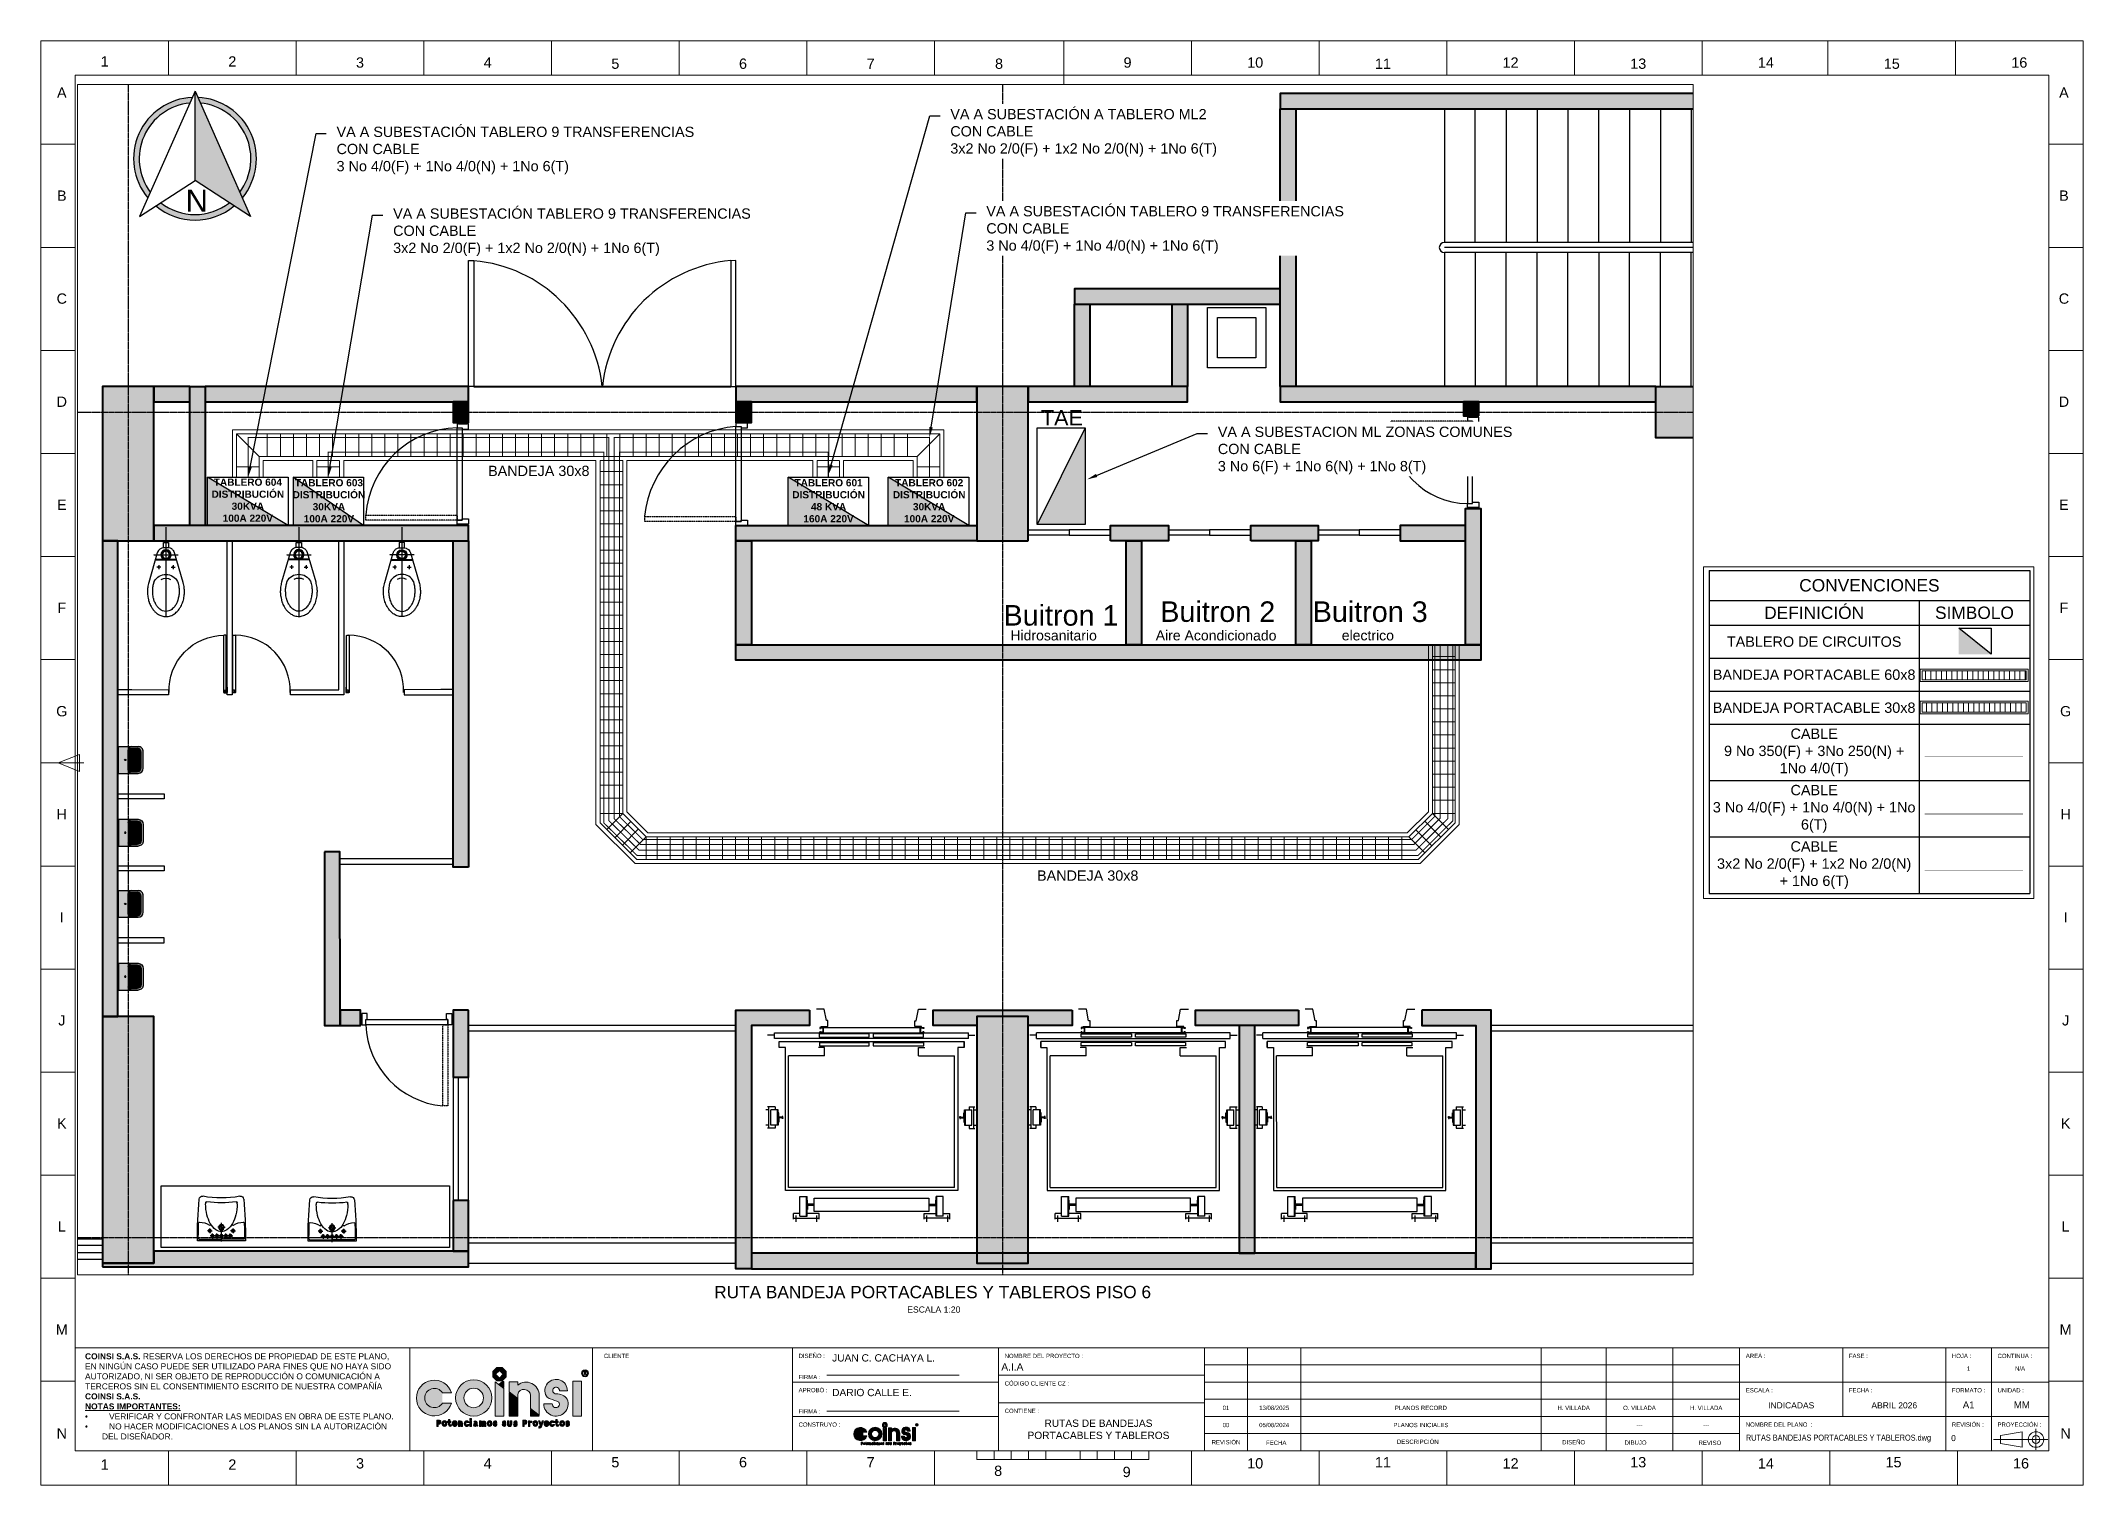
# Paper-space layout 'PISO 6' of a CAD drawing. Header units: millimetres. Extents: x -541 to 452, y 214 to 916.
# The model-space entities are those that its viewports show. They can reach past a viewport. Long polylines and large blocks are cut down to what shows.
import ezdxf
from ezdxf import colors
from ezdxf.entities.mleader import LeaderData, LeaderLine
from ezdxf.enums import TextEntityAlignment as Align
from ezdxf.lldxf.tags import DXFTag
from ezdxf.math import Vec2, Vec3

# ---------------------------------------------------------------- set-up
doc = ezdxf.new("R2010")
doc.units = ezdxf.units.MM
doc.linetypes.add('Center', pattern=[50.8, 31.75, -6.35, 6.35, -6.35])
doc.linetypes.add('HIDDEN', pattern=[9.525, 6.35, -3.175])
doc.layers.get('Defpoints').update_dxf_attribs({"color": 8})
for name, color, linetype, lineweight in [('-CN-GYD-BANDEJA TIPO ESCALERA', 140, 'Continuous', 18), ('-CN-GYD-CAJETIN-A0', 7, 'Continuous', 5), ('-CN-GYD-LOGO COINSI', 7, 'Continuous', 5), ('-CN-GYD-TUBERÍA ILUMINACION', 5, 'Continuous', 18), ('Estructura', 8, 'Continuous', 40), ('Muro', 9, 'Continuous', 40), ('Textos 1', 7, 'Continuous', 25), ('Vidrio', 8, 'Continuous', 30)]:
    doc.layers.add(name, color=color, linetype=linetype, lineweight=lineweight)
for name, color, linetype in [('0-amob', 8, 'Continuous'), ('_ACHU5', 255, 'Continuous'), ('AMOBLAMIENTO', 8, 'Continuous'), ('AREA PARQUEO', 8, 'Continuous'), ('ASCENSOR', 8, 'Continuous'), ('Ducto', 142, 'Continuous'), ('EJE-ESTRUCTURA', 8, 'Center'), ('F-2', 8, 'Continuous'), ('GG_PISO 5', 8, 'Continuous'), ('HACHTCOLUMNA', 250, 'Continuous'), ('JCA_HATCH 254', 252, 'Continuous'), ('MARCO', 4, 'Continuous'), ('MUEBLE', 8, 'Continuous'), ('NORTE', 7, 'Continuous'), ('PLO_CORONA', 1, 'Continuous'), ('TB', 7, 'Continuous')]:
    doc.layers.add(name, color=color, linetype=linetype)
doc.layers.add('DIM-25', color=8, linetype='Continuous', plot=False)
doc.styles.add('Annotative', font='arial.ttf', dxfattribs={"height": 2.5})
doc.styles.add('ARIAL', font='arial.ttf')
doc.styles.add('ROMAN', font='ROMANS', dxfattribs={"width": 1.2})
doc.styles.get("Standard").update_dxf_attribs({"font": 'arial.ttf'})
tags = doc.linetypes.add('AiX_LINE', pattern='A,0.5,-0.2,["AiX",Standard,S=0.1,R=0,X=-0.1,Y=-0.05],-0.25', length=0.95).pattern_tags.tags
tags[6] = DXFTag(74, 10)

psp = doc.layouts.new('PISO 6')

# ---------------------------------------------------------------- texts
at = {"insert": (-230.37, 310.94), "char_height": 6, "width": 245.3069, "attachment_point": 1}
psp.add_mtext('\\pxqc;RUTA BANDEJA PORTACABLES Y TABLEROS PISO 6\\P\\pi-4,l4,t4;{\\H0.5x; ESCALA 1:20}', dxfattribs=at)

msp = doc.modelspace()

# ---------------------------------------------------------------- texts
at = {"layer": 'GG_PISO 5'}
for s, height, p in [('Buitron 1', 0.2, (244.439, -226.727)), ('Buitron 2', 0.2, (245.963, -226.691)), ('Buitron 3 ', 0.2, (247.445, -226.691)), ('Hidrosanitario', 0.09752, (244.506, -226.871)), ('Aire Acondicionado', 0.09752, (245.919, -226.871)), ('electrico', 0.0975, (247.728, -226.871))]:
    msp.add_text(s, height=height, rotation=359.9331, dxfattribs=at).set_placement(p)
at = {"layer": 'Textos 1', "color": 42, "true_color": 0xdd8108, "char_height": 0.07, "attachment_point": 1}
for s, insert in [('\\pxqc;{\\fArial|b1|i0|c0|p34;TABLERO 604 DISTRIBUCIÓN\\P30KVA\\P100A 220V}', (236.672, -225.298)), ('\\pxqc;{\\fArial|b1|i0|c0|p34;TABLERO 603 DISTRIBUCIÓN\\P30KVA\\P100A 220V}', (237.46, -225.303)), ('\\pxqc;{\\fArial|b1|i0|c0|p34;TABLERO 601 DISTRIBUCIÓN\\P48 KVA\\P160A 220V}', (242.318, -225.303)), ('\\pxqc;{\\fArial|b1|i0|c0|p34;TABLERO 602 DISTRIBUCIÓN\\P30KVA\\P100A 220V}', (243.296, -225.303))]:
    msp.add_mtext_dynamic_manual_height_columns(s, width=0.84085, gutter_width=0.325, heights=[0], dxfattribs=dict(at, insert=insert))
at = {"layer": 'Textos 1', "insert": (244.765, -229.108), "char_height": 0.1, "width": 1.96189, "attachment_point": 1}
msp.add_mtext('BANDEJA 30x8 ', dxfattribs=at)

# ---------------------------------------------------------------- blocks, each defined once
blk = doc.blocks.new('LOGO COINSI')
at = {"layer": '-CN-GYD-LOGO COINSI'}
h = blk.add_hatch(color=256, dxfattribs=at)
h.set_gradient(color1=(128, 128, 128), color2=(128, 128, 128), tint=1)
h.paths.add_polyline_path([(1.5, -3.6), (3.6, -1.5), (3.6, 1.5), (1.5, 3.6), (-1.5, 3.6), (-3.6, 1.5), (-3.6, -1.5), (-1.5, -3.6)])
h.paths.add_polyline_path([(0, -2.1), (-2.1, 0), (0, 2.1), (2.1, 0)], flags=16)
h = blk.add_hatch(color=256, dxfattribs=at)
h.set_gradient(color1=(128, 128, 128), color2=(128, 128, 128), tint=1)
h.paths.add_polyline_path([(44.6, 0.5, 1), (48.4, 0.5, 1)])
h.paths.add_polyline_path([(47.9, 0.5, -1), (45.1, 0.5, -1)], flags=16)
h.paths.add_polyline_path([(46, 1.3), (46.3, 1.3), (46.7, 1.3, -0.881847), (46.7, 0.5), (47.3, -0.1), (46.9, -0.1), (46.3, 0.5), (46.3, -0.1), (46, -0.1)], flags=0)
h.paths.add_polyline_path([(46.3, 1.1), (46.7, 1.1, -0.827783), (46.7, 0.7), (46.3, 0.7)], flags=0)
h = blk.add_hatch(color=256, dxfattribs=at)
h.set_gradient(color1=(128, 128, 128), color2=(128, 128, 128), tint=1)
edge = h.paths.add_edge_path()
edge.add_line((-31, -10.1), (-26.1, -10.1))
edge.add_arc((-35.5, -12.9), 9.84, 17.0485, 342.9515)
edge.add_line((-26.1, -15.8), (-31, -15.8))
edge.add_arc((-35.5, -12.9), 5.3, 32.9761, 327.0239, ccw=False)
h = blk.add_hatch(color=256, dxfattribs=at)
h.set_gradient(color1=(128, 128, 128), color2=(128, 128, 128), tint=1)
h.paths.add_polyline_path([(-23.8, -12.9, 1), (-4.2, -12.9, 1)])
h.paths.add_polyline_path([(-8.7, -12.9, -1), (-19.3, -12.9, -1)], flags=16)
at = {"layer": '-CN-GYD-LOGO COINSI', "true_color": 0xf4d24e}
h = blk.add_hatch(color=53, dxfattribs=at)
h.set_gradient(color1=(248, 153, 30), color2=(248, 153, 30), tint=1)
h.paths.add_polyline_path([(-2.4, -4.2), (2.3, -7.8), (2.3, -22.8), (-2.4, -22.8)])
h = blk.add_hatch(color=53, dxfattribs=at)
h.set_gradient(color1=(248, 153, 30), color2=(248, 153, 30), tint=1)
h.paths.add_polyline_path([(2.3, -4), (1.6, -4), (-0.1, -5.4), (2.3, -7.2)])
at = {"layer": '-CN-GYD-LOGO COINSI'}
h = blk.add_hatch(color=256, dxfattribs=at)
h.set_gradient(color1=(128, 128, 128), color2=(128, 128, 128), tint=1)
h.paths.add_polyline_path([(9.9, -6), (9.9, -4.2), (5.3, -4.2), (5.3, -9.6), (9.9, -13.2), (9.9, -11, -0.872813), (16.9, -11.6), (16.9, -18.6), (21.6, -22.2), (21.6, -11.6, 0.647159)])
at = {"layer": '-CN-GYD-LOGO COINSI', "true_color": 0xf4d24e}
h = blk.add_hatch(color=53, dxfattribs=at)
h.set_gradient(color1=(248, 153, 30), color2=(248, 153, 30), tint=1)
h.paths.add_polyline_path([(5.3, -10.2), (9.9, -13.8), (9.9, -22.8), (5.3, -22.8)])
at = {"layer": '-CN-GYD-LOGO COINSI'}
h = blk.add_hatch(color=256, dxfattribs=at)
h.set_gradient(color1=(128, 128, 128), color2=(128, 128, 128), tint=1)
h.paths.add_polyline_path([(25.5, -11.9, 0.15722), (27.6, -13.4, -0.028285), (32.3, -15.2, -1.367151), (28.7, -16.1), (24.1, -16.1, 1.227605), (36.8, -13.6, 0.279305), (30.8, -10.7, -2.55302), (32.6, -9), (36.9, -9, 1.307532)])
h = blk.add_hatch(color=256, dxfattribs=at)
h.set_gradient(color1=(128, 128, 128), color2=(128, 128, 128), tint=1)
h.paths.add_polyline_path([(44.5, -3.7), (39.9, -3.7), (39.9, -22.8), (44.5, -22.8)])
at = {"layer": '-CN-GYD-LOGO COINSI', "true_color": 0xf4d24e}
h = blk.add_hatch(color=53, dxfattribs=at)
h.set_gradient(color1=(248, 153, 30), color2=(248, 153, 30), tint=1)
h.paths.add_polyline_path([(16.9, -19.2), (21.6, -22.8), (16.9, -22.8)])
at = {"layer": '-CN-GYD-LOGO COINSI'}
h = blk.add_hatch(color=256, dxfattribs=at)
h.set_gradient(color1=(128, 128, 128), color2=(128, 128, 128), tint=1)
h.paths.add_polyline_path([(-33.3, -27.2), (-33, -27.2, 1), (-33, -24.9), (-34.1, -24.9), (-34.1, -28.4), (-33.3, -28.4)])
h.paths.add_polyline_path([(-33.3, -26.4), (-33.3, -25.6), (-33, -25.6, -1), (-33, -26.4)], flags=16)
h = blk.add_hatch(color=256, dxfattribs=at)
h.set_gradient(color1=(128, 128, 128), color2=(128, 128, 128), tint=1)
edge = h.paths.add_edge_path()
edge.add_ellipse((-29.9, -26.8), major_axis=(0, 1.55), ratio=0.869732, start_angle=0, end_angle=360)
edge = h.paths.add_edge_path(flags=16)
edge.add_spline(control_points=[(-29.9, -26.1), (-29.9, -26.1), (-30, -26.1), (-30.2, -26.2), (-30.2, -26.3), (-30.4, -26.5), (-30.4, -26.6), (-30.4, -26.9), (-30.4, -27), (-30.3, -27.3), (-30.3, -27.4), (-30.1, -27.5), (-30.1, -27.6), (-29.9, -27.6), (-29.9, -27.6), (-29.7, -27.6), (-29.6, -27.5), (-29.5, -27.4), (-29.4, -27.3), (-29.3, -27.1), (-29.3, -26.9), (-29.3, -26.6), (-29.4, -26.5), (-29.5, -26.3), (-29.6, -26.2), (-29.7, -26.1), (-29.8, -26.1), (-29.9, -26.1), (-29.9, -26.1), (-29.9, -26.1)], knot_values=[0, 0, 0, 0, 0.478588, 0.478588, 0.957176, 0.957176, 1.435763, 1.435763, 1.914351, 1.914351, 2.392939, 2.392939, 2.871527, 2.871527, 3.350114, 3.350114, 3.828702, 3.828702, 4.30729, 4.30729, 4.785878, 4.785878, 5.264465, 5.264465, 5.743053, 5.743053, 6.221641, 6.221641, 6.283185, 6.283185, 6.283185, 6.283185], degree=3, periodic=0)
h = blk.add_hatch(color=256, dxfattribs=at)
h.set_gradient(color1=(128, 128, 128), color2=(128, 128, 128), tint=1)
edge = h.paths.add_edge_path()
edge.add_line((-27.6, -26.3), (-28.2, -26.3))
edge.add_line((-28.2, -26.3), (-28.2, -25.6))
edge.add_line((-28.2, -25.6), (-27.6, -25.6))
edge.add_line((-27.6, -25.6), (-27.6, -24.7))
edge.add_line((-27.6, -24.7), (-27, -24.7))
edge.add_line((-27, -24.7), (-27, -25.6))
edge.add_line((-27, -25.6), (-26.4, -25.6))
edge.add_line((-26.4, -25.6), (-26.4, -26.3))
edge.add_line((-26.4, -26.3), (-27, -26.3))
edge.add_line((-27, -26.3), (-27, -27.6))
edge.add_arc((-26.8, -27.5), 0.2, 192.4568, 356.7326)
edge.add_line((-26.6, -27.6), (-25.9, -27.6))
edge.add_arc((-26.8, -27.5), 0.838, 182.8161, 359.3518, ccw=False)
edge.add_line((-27.6, -27.6), (-27.6, -26.3))
h = blk.add_hatch(color=256, dxfattribs=at)
h.set_gradient(color1=(128, 128, 128), color2=(128, 128, 128), tint=1)
edge = h.paths.add_edge_path()
edge.add_spline(control_points=[(-22.9, -27.1), (-22.8, -26.2), (-23.2, -25.5), (-24, -25.3), (-24.7, -25.1), (-25.4, -25.6), (-25.6, -26.4), (-25.8, -27.3), (-25.4, -28), (-24.7, -28.3), (-24, -28.6), (-23.3, -28.2), (-23, -27.4)], knot_values=[0, 0, 0, 0, 1.514313, 1.514313, 1.514313, 3.028625, 3.028625, 3.028625, 4.542938, 4.542938, 4.542938, 6.057251, 6.057251, 6.057251, 6.057251], weights=[1, 0.817861, 0.817861, 1, 0.817861, 0.817861, 1, 0.817861, 0.817861, 1, 0.817861, 0.817861, 1], degree=3, periodic=0)
edge.add_spline(control_points=[(-23, -27.4), (-23.3, -27.4), (-23.6, -27.4), (-23.9, -27.4)], knot_values=[9.126652, 9.126652, 9.126652, 9.126652, 10.126652, 10.126652, 10.126652, 10.126652], weights=[1, 1, 1, 1], degree=3, periodic=0)
edge.add_spline(control_points=[(-23.9, -27.4), (-23.9, -27.4), (-23.9, -27.5), (-24, -27.5), (-24.1, -27.6), (-24.2, -27.6), (-24.3, -27.6), (-24.4, -27.6), (-24.5, -27.5), (-24.7, -27.4), (-24.7, -27.3), (-24.8, -27.1), (-24.8, -27.1), (-24.8, -27.1)], knot_values=[7.057251, 7.057251, 7.057251, 7.057251, 7.15134, 7.15134, 7.629928, 7.629928, 8.108516, 8.108516, 8.587103, 8.587103, 9.065691, 9.065691, 9.126652, 9.126652, 9.126652, 9.126652], weights=[1, 1, 1, 1, 1, 1, 1, 1, 1, 1, 1, 1, 1, 1], degree=3, periodic=0)
edge.add_spline(control_points=[(-24.8, -27.1), (-24.2, -27.1), (-23.5, -27.1), (-22.9, -27.1)], knot_values=[6.057251, 6.057251, 6.057251, 6.057251, 7.057251, 7.057251, 7.057251, 7.057251], weights=[1, 1, 1, 1], degree=3, periodic=0)
edge = h.paths.add_edge_path(flags=16)
edge.add_spline(control_points=[(-23.8, -26.5), (-23.8, -26.5), (-23.8, -26.4), (-23.9, -26.3), (-23.9, -26.2), (-24.1, -26.1), (-24.2, -26.1), (-24.2, -26.1), (-24.3, -26.1), (-24.3, -26.1), (-24.3, -26.1), (-24.4, -26.1), (-24.5, -26.2), (-24.6, -26.3), (-24.7, -26.4), (-24.7, -26.5), (-24.7, -26.5), (-24.4, -26.5), (-24.1, -26.5), (-23.8, -26.5)], knot_values=[0, 0, 0, 0, 0.11886, 0.11886, 0.597448, 0.597448, 1.076035, 1.076035, 1.13758, 1.13758, 1.13758, 1.616168, 1.616168, 2.094755, 2.094755, 2.275045, 2.275045, 2.275045, 3.275045, 3.275045, 3.275045, 3.275045], weights=[1, 1, 1, 1, 1, 1, 1, 1, 1, 1, 1, 1, 1, 1, 1, 1, 1, 1, 1, 1], degree=3, periodic=0)
h = blk.add_hatch(color=256, dxfattribs=at)
h.set_gradient(color1=(128, 128, 128), color2=(128, 128, 128), tint=1)
edge = h.paths.add_edge_path()
edge.add_line((-20, -28.4), (-20, -26.6))
edge.add_arc((-21.1, -26.6), 1.1, 360, 435.9683)
edge.add_line((-20.8, -25.5), (-21.3, -25.5))
edge.add_line((-21.3, -25.5), (-21.3, -25.3))
edge.add_line((-21.3, -25.3), (-22.2, -25.3))
edge.add_line((-22.2, -25.3), (-22.2, -28.4))
edge.add_line((-22.2, -28.4), (-21.3, -28.4))
edge.add_line((-21.3, -28.4), (-21.3, -26.6))
edge.add_arc((-21.1, -26.6), 0.266, 0, 180, ccw=False)
edge.add_line((-20.8, -26.6), (-20.8, -28.4))
edge.add_line((-20.8, -28.4), (-20, -28.4))
h = blk.add_hatch(color=256, dxfattribs=at)
h.set_gradient(color1=(128, 128, 128), color2=(128, 128, 128), tint=1)
edge = h.paths.add_edge_path()
edge.add_spline(control_points=[(-16.5, -27.4), (-16.7, -28.1), (-17.3, -28.5), (-18, -28.4), (-18.6, -28.2), (-19.1, -27.7), (-19.1, -26.9), (-19.1, -26.1), (-18.7, -25.5), (-18, -25.3), (-17.4, -25.2), (-16.8, -25.5), (-16.5, -26.3), (-16.8, -26.3), (-17.1, -26.3), (-17.4, -26.3), (-17.4, -26.2), (-17.5, -26.2), (-17.6, -26.1), (-17.6, -26.1), (-17.7, -26.1), (-17.7, -26.1), (-17.7, -26.1), (-17.8, -26.1), (-17.9, -26.1), (-18, -26.2), (-18.1, -26.3), (-18.2, -26.5), (-18.3, -26.6), (-18.3, -26.9), (-18.3, -27), (-18.2, -27.3), (-18.1, -27.4), (-18, -27.5), (-17.9, -27.6), (-17.8, -27.6), (-17.7, -27.6), (-17.6, -27.6), (-17.5, -27.5), (-17.4, -27.4), (-17.4, -27.4), (-17.4, -27.4), (-17.1, -27.4), (-16.8, -27.4), (-16.5, -27.4)], knot_values=[0, 0, 0, 0, 1.382573, 1.382573, 1.382573, 2.765147, 2.765147, 2.765147, 4.14772, 4.14772, 4.14772, 5.530294, 5.530294, 5.530294, 6.530294, 6.530294, 6.530294, 6.724306, 6.724306, 7.202893, 7.202893, 7.264438, 7.264438, 7.264438, 7.743025, 7.743025, 8.221613, 8.221613, 8.700201, 8.700201, 9.178789, 9.178789, 9.657377, 9.657377, 10.135964, 10.135964, 10.614552, 10.614552, 11.09314, 11.09314, 11.245726, 11.245726, 11.245726, 12.245726, 12.245726, 12.245726, 12.245726], weights=[1, 0.846951, 0.846951, 1, 0.846951, 0.846951, 1, 0.846951, 0.846951, 1, 0.846951, 0.846951, 1, 1, 1, 1, 1, 1, 1, 1, 1, 1, 1, 1, 1, 1, 1, 1, 1, 1, 1, 1, 1, 1, 1, 1, 1, 1, 1, 1, 1, 1, 1, 1, 1], degree=3, periodic=0)
h = blk.add_hatch(color=256, dxfattribs=at)
h.set_gradient(color1=(128, 128, 128), color2=(128, 128, 128), tint=1)
h.paths.add_polyline_path([(-16.1, -25), (-15.1, -25), (-15.1, -24.1), (-16.1, -24.1)])
h = blk.add_hatch(color=256, dxfattribs=at)
h.set_gradient(color1=(128, 128, 128), color2=(128, 128, 128), tint=1)
h.paths.add_polyline_path([(-16.1, -28.4), (-15.1, -28.4), (-15.1, -25.3), (-16.1, -25.3)])
h = blk.add_hatch(color=256, dxfattribs=at)
h.set_gradient(color1=(128, 128, 128), color2=(128, 128, 128), tint=1)
h.paths.add_polyline_path([(-12.7, -26.6, 1.957984), (-12.4, -28.1, 0.157661), (-11.9, -28.3), (-11.8, -27.8, -0.352369), (-12.1, -27.5), (-12.1, -26.3, 0.900848), (-14, -26.1), (-13.4, -26.1, -0.770996), (-12.7, -26.3)])
h.paths.add_polyline_path([(-12.7, -27.5, -1), (-13.5, -27.5, -1)], flags=16)
h = blk.add_hatch(color=256, dxfattribs=at)
h.set_gradient(color1=(128, 128, 128), color2=(128, 128, 128), tint=1)
h.paths.add_polyline_path([(-7.4, -26.2, 0.292399), (-8, -25.5), (-8.6, -25.5, 0.390681), (-9.2, -25.9, 0.305296), (-9.6, -25.5), (-10.1, -25.5), (-10.1, -25.3), (-10.9, -25.3), (-10.9, -28.4), (-10.1, -28.4), (-10.1, -26.6, -1), (-9.6, -26.6), (-9.6, -28.4), (-8.7, -28.4), (-8.7, -26.6, -1.000553), (-8.2, -26.6), (-8.2, -28.4), (-7.4, -28.4)])
h = blk.add_hatch(color=256, dxfattribs=at)
h.set_gradient(color1=(128, 128, 128), color2=(128, 128, 128), tint=1)
edge = h.paths.add_edge_path()
edge.add_ellipse((-5.3, -26.8), major_axis=(0, 1.55), ratio=0.869732, start_angle=0, end_angle=360)
edge = h.paths.add_edge_path(flags=16)
edge.add_spline(control_points=[(-5.3, -26.1), (-5.4, -26.1), (-5.4, -26.1), (-5.6, -26.2), (-5.7, -26.3), (-5.8, -26.5), (-5.8, -26.6), (-5.9, -26.9), (-5.8, -27), (-5.8, -27.3), (-5.7, -27.4), (-5.6, -27.5), (-5.5, -27.6), (-5.3, -27.6), (-5.3, -27.6), (-5.1, -27.6), (-5.1, -27.5), (-4.9, -27.4), (-4.9, -27.3), (-4.8, -27.1), (-4.7, -26.9), (-4.8, -26.6), (-4.8, -26.5), (-4.9, -26.3), (-5, -26.2), (-5.1, -26.1), (-5.2, -26.1), (-5.3, -26.1), (-5.3, -26.1), (-5.3, -26.1)], knot_values=[0, 0, 0, 0, 0.478588, 0.478588, 0.957176, 0.957176, 1.435763, 1.435763, 1.914351, 1.914351, 2.392939, 2.392939, 2.871527, 2.871527, 3.350114, 3.350114, 3.828702, 3.828702, 4.30729, 4.30729, 4.785878, 4.785878, 5.264465, 5.264465, 5.743053, 5.743053, 6.221641, 6.221641, 6.283185, 6.283185, 6.283185, 6.283185], degree=3, periodic=0)
h = blk.add_hatch(color=256, dxfattribs=at)
h.set_gradient(color1=(128, 128, 128), color2=(128, 128, 128), tint=1)
h.paths.add_polyline_path([(-2.1, -27.2, -1.381066), (-2.7, -27.4), (-3.4, -27.4, 1.227605), (-1.5, -27, 0.268229), (-2.3, -26.5, -2.852099), (-2.1, -26.3), (-1.4, -26.3, 1.307532), (-3.2, -26.7, 0.15722), (-2.9, -27, -0.030152)])
h = blk.add_hatch(color=256, dxfattribs=at)
h.set_gradient(color1=(128, 128, 128), color2=(128, 128, 128), tint=1)
h.paths.add_polyline_path([(3.4, -27, 0.268229), (2.6, -26.5, -2.852099), (2.8, -26.3), (3.5, -26.3, 1.307532), (1.7, -26.7, 0.15722), (2, -27, -0.030152), (2.8, -27.2, -1.381066), (2.2, -27.4), (1.5, -27.4, 1.227605)])
h = blk.add_hatch(color=256, dxfattribs=at)
h.set_gradient(color1=(128, 128, 128), color2=(128, 128, 128), tint=1)
h.paths.add_polyline_path([(5.1, -27.2), (5.1, -25.3), (4.3, -25.3), (4.3, -27.3, 0.942727), (6.7, -27.3), (6.7, -25.3), (5.9, -25.3), (5.9, -27.2, -1)])
h = blk.add_hatch(color=256, dxfattribs=at)
h.set_gradient(color1=(128, 128, 128), color2=(128, 128, 128), tint=1)
h.paths.add_polyline_path([(9.6, -27, 0.268229), (8.7, -26.5, -2.852099), (9, -26.3), (9.6, -26.3, 1.307532), (7.9, -26.7, 0.15722), (8.2, -27, -0.030152), (8.9, -27.2, -1.381066), (8.4, -27.4), (7.6, -27.4, 1.227605)])
h = blk.add_hatch(color=256, dxfattribs=at)
h.set_gradient(color1=(128, 128, 128), color2=(128, 128, 128), tint=1)
h.paths.add_polyline_path([(13.5, -27.2), (13.8, -27.2, 1), (13.8, -24.9), (12.7, -24.9), (12.7, -28.4), (13.5, -28.4)])
h.paths.add_polyline_path([(13.5, -26.4), (13.5, -25.6), (13.8, -25.6, -1), (13.8, -26.4)], flags=16)
h = blk.add_hatch(color=256, dxfattribs=at)
h.set_gradient(color1=(128, 128, 128), color2=(128, 128, 128), tint=1)
h.paths.add_polyline_path([(15.7, -28.4), (16.6, -28.4), (16.6, -26.6, -0.414214), (16.8, -26.3), (17.4, -26.3, 1), (17.4, -25.5), (16.6, -25.5), (16.6, -25.3), (15.7, -25.3)])
h = blk.add_hatch(color=256, dxfattribs=at)
h.set_gradient(color1=(128, 128, 128), color2=(128, 128, 128), tint=1)
edge = h.paths.add_edge_path()
edge.add_ellipse((19.5, -26.8), major_axis=(0, 1.55), ratio=0.869732, start_angle=0, end_angle=360)
edge = h.paths.add_edge_path(flags=16)
edge.add_spline(control_points=[(19.5, -26.1), (19.4, -26.1), (19.3, -26.1), (19.2, -26.2), (19.1, -26.3), (19, -26.5), (18.9, -26.6), (18.9, -26.9), (18.9, -27), (19, -27.3), (19.1, -27.4), (19.2, -27.5), (19.3, -27.6), (19.4, -27.6), (19.5, -27.6), (19.6, -27.6), (19.7, -27.5), (19.9, -27.4), (19.9, -27.3), (20, -27.1), (20, -26.9), (20, -26.6), (20, -26.5), (19.9, -26.3), (19.8, -26.2), (19.6, -26.1), (19.6, -26.1), (19.5, -26.1), (19.5, -26.1), (19.5, -26.1)], knot_values=[0, 0, 0, 0, 0.478588, 0.478588, 0.957176, 0.957176, 1.435763, 1.435763, 1.914351, 1.914351, 2.392939, 2.392939, 2.871527, 2.871527, 3.350114, 3.350114, 3.828702, 3.828702, 4.30729, 4.30729, 4.785878, 4.785878, 5.264465, 5.264465, 5.743053, 5.743053, 6.221641, 6.221641, 6.283185, 6.283185, 6.283185, 6.283185], degree=3, periodic=0)
h = blk.add_hatch(color=256, dxfattribs=at)
h.set_gradient(color1=(128, 128, 128), color2=(128, 128, 128), tint=1)
h.paths.add_polyline_path([(22, -25.3), (21.2, -25.3), (22.2, -27.9), (22.1, -28.1, -0.209065), (21.5, -28.4), (21.4, -28.4), (21.4, -29.3), (21.7, -29.3, 0.245879), (22.8, -28.6), (24, -25.3), (23.2, -25.3), (22.6, -26.8)])
h = blk.add_hatch(color=256, dxfattribs=at)
h.set_gradient(color1=(128, 128, 128), color2=(128, 128, 128), tint=1)
edge = h.paths.add_edge_path()
edge.add_spline(control_points=[(26.9, -27.1), (27, -26.2), (26.6, -25.5), (25.8, -25.3), (25.1, -25.1), (24.5, -25.6), (24.3, -26.4), (24.1, -27.3), (24.4, -28), (25.1, -28.3), (25.9, -28.6), (26.5, -28.2), (26.8, -27.4)], knot_values=[0, 0, 0, 0, 1.514313, 1.514313, 1.514313, 3.028625, 3.028625, 3.028625, 4.542938, 4.542938, 4.542938, 6.057251, 6.057251, 6.057251, 6.057251], weights=[1, 0.817861, 0.817861, 1, 0.817861, 0.817861, 1, 0.817861, 0.817861, 1, 0.817861, 0.817861, 1], degree=3, periodic=0)
edge.add_spline(control_points=[(26.8, -27.4), (26.5, -27.4), (26.2, -27.4), (25.9, -27.4)], knot_values=[9.126652, 9.126652, 9.126652, 9.126652, 10.126652, 10.126652, 10.126652, 10.126652], weights=[1, 1, 1, 1], degree=3, periodic=0)
edge.add_spline(control_points=[(25.9, -27.4), (25.9, -27.4), (25.9, -27.5), (25.8, -27.5), (25.7, -27.6), (25.6, -27.6), (25.5, -27.6), (25.4, -27.6), (25.3, -27.5), (25.2, -27.4), (25.1, -27.3), (25.1, -27.1), (25.1, -27.1), (25, -27.1)], knot_values=[7.057251, 7.057251, 7.057251, 7.057251, 7.15134, 7.15134, 7.629928, 7.629928, 8.108516, 8.108516, 8.587103, 8.587103, 9.065691, 9.065691, 9.126652, 9.126652, 9.126652, 9.126652], weights=[1, 1, 1, 1, 1, 1, 1, 1, 1, 1, 1, 1, 1, 1], degree=3, periodic=0)
edge.add_spline(control_points=[(25, -27.1), (25.7, -27.1), (26.3, -27.1), (26.9, -27.1)], knot_values=[6.057251, 6.057251, 6.057251, 6.057251, 7.057251, 7.057251, 7.057251, 7.057251], weights=[1, 1, 1, 1], degree=3, periodic=0)
edge = h.paths.add_edge_path(flags=16)
edge.add_spline(control_points=[(26.1, -26.5), (26, -26.5), (26, -26.4), (26, -26.3), (25.9, -26.2), (25.7, -26.1), (25.7, -26.1), (25.6, -26.1), (25.6, -26.1), (25.6, -26.1), (25.5, -26.1), (25.4, -26.1), (25.3, -26.2), (25.2, -26.3), (25.1, -26.4), (25.1, -26.5), (25.1, -26.5), (25.4, -26.5), (25.7, -26.5), (26.1, -26.5)], knot_values=[0, 0, 0, 0, 0.11886, 0.11886, 0.597448, 0.597448, 1.076035, 1.076035, 1.13758, 1.13758, 1.13758, 1.616168, 1.616168, 2.094755, 2.094755, 2.275045, 2.275045, 2.275045, 3.275045, 3.275045, 3.275045, 3.275045], weights=[1, 1, 1, 1, 1, 1, 1, 1, 1, 1, 1, 1, 1, 1, 1, 1, 1, 1, 1, 1], degree=3, periodic=0)
h = blk.add_hatch(color=256, dxfattribs=at)
h.set_gradient(color1=(128, 128, 128), color2=(128, 128, 128), tint=1)
edge = h.paths.add_edge_path()
edge.add_spline(control_points=[(29, -27.4), (29, -27.4), (29, -27.4), (28.9, -27.5), (28.8, -27.6), (28.7, -27.6), (28.6, -27.6), (28.4, -27.6), (28.4, -27.5), (28.2, -27.4), (28.2, -27.3), (28.1, -27), (28.1, -26.9), (28.1, -26.6), (28.1, -26.5), (28.3, -26.3), (28.3, -26.2), (28.5, -26.1), (28.6, -26.1), (28.6, -26.1), (28.6, -26.1), (28.6, -26.1), (28.7, -26.1), (28.8, -26.1), (28.9, -26.2), (28.9, -26.2), (29, -26.3)], knot_values=[6.530294, 6.530294, 6.530294, 6.530294, 6.682879, 6.682879, 7.161467, 7.161467, 7.640055, 7.640055, 8.118643, 8.118643, 8.59723, 8.59723, 9.075818, 9.075818, 9.554406, 9.554406, 10.032994, 10.032994, 10.511581, 10.511581, 10.511581, 10.573126, 10.573126, 11.051714, 11.051714, 11.245726, 11.245726, 11.245726, 11.245726], weights=[1, 1, 1, 1, 1, 1, 1, 1, 1, 1, 1, 1, 1, 1, 1, 1, 1, 1, 1, 1, 1, 1, 1, 1, 1, 1, 1], degree=3, periodic=0)
edge.add_spline(control_points=[(29, -26.3), (29.3, -26.3), (29.6, -26.3), (29.9, -26.3)], knot_values=[5.530294, 5.530294, 5.530294, 5.530294, 6.530294, 6.530294, 6.530294, 6.530294], weights=[1, 1, 1, 1], degree=3, periodic=0)
edge.add_spline(control_points=[(29.9, -26.3), (29.6, -25.5), (29, -25.2), (28.4, -25.3), (27.7, -25.5), (27.3, -26.1), (27.3, -26.9), (27.3, -27.7), (27.7, -28.2), (28.4, -28.4), (29.1, -28.5), (29.7, -28.1), (29.9, -27.4)], knot_values=[0, 0, 0, 0, 1.382573, 1.382573, 1.382573, 2.765147, 2.765147, 2.765147, 4.14772, 4.14772, 4.14772, 5.530294, 5.530294, 5.530294, 5.530294], weights=[1, 0.846951, 0.846951, 1, 0.846951, 0.846951, 1, 0.846951, 0.846951, 1, 0.846951, 0.846951, 1], degree=3, periodic=0)
edge.add_spline(control_points=[(29.9, -27.4), (29.6, -27.4), (29.3, -27.4), (29, -27.4)], knot_values=[11.245726, 11.245726, 11.245726, 11.245726, 12.245726, 12.245726, 12.245726, 12.245726], weights=[1, 1, 1, 1], degree=3, periodic=0)
h = blk.add_hatch(color=256, dxfattribs=at)
h.set_gradient(color1=(128, 128, 128), color2=(128, 128, 128), tint=1)
h.paths.add_polyline_path([(30.7, -26.3), (30.7, -27.6, 0.970215), (32.4, -27.6), (31.8, -27.6, -0.871401), (31.4, -27.6), (31.4, -26.3), (31.9, -26.3), (31.9, -25.6), (31.4, -25.6), (31.4, -24.7), (30.7, -24.7), (30.7, -25.6), (30.1, -25.6), (30.1, -26.3)])
h = blk.add_hatch(color=256, dxfattribs=at)
h.set_gradient(color1=(128, 128, 128), color2=(128, 128, 128), tint=1)
edge = h.paths.add_edge_path()
edge.add_ellipse((34.1, -26.8), major_axis=(0, 1.55), ratio=0.869732, start_angle=0, end_angle=360)
edge = h.paths.add_edge_path(flags=16)
edge.add_spline(control_points=[(34.1, -26.1), (34, -26.1), (33.9, -26.1), (33.8, -26.2), (33.7, -26.3), (33.6, -26.5), (33.5, -26.6), (33.5, -26.9), (33.5, -27), (33.6, -27.3), (33.7, -27.4), (33.8, -27.5), (33.9, -27.6), (34, -27.6), (34.1, -27.6), (34.2, -27.6), (34.3, -27.5), (34.5, -27.4), (34.5, -27.3), (34.6, -27.1), (34.6, -26.9), (34.6, -26.6), (34.6, -26.5), (34.5, -26.3), (34.4, -26.2), (34.2, -26.1), (34.2, -26.1), (34.1, -26.1), (34.1, -26.1), (34.1, -26.1)], knot_values=[0, 0, 0, 0, 0.478588, 0.478588, 0.957176, 0.957176, 1.435763, 1.435763, 1.914351, 1.914351, 2.392939, 2.392939, 2.871527, 2.871527, 3.350114, 3.350114, 3.828702, 3.828702, 4.30729, 4.30729, 4.785878, 4.785878, 5.264465, 5.264465, 5.743053, 5.743053, 6.221641, 6.221641, 6.283185, 6.283185, 6.283185, 6.283185], degree=3, periodic=0)
h = blk.add_hatch(color=256, dxfattribs=at)
h.set_gradient(color1=(128, 128, 128), color2=(128, 128, 128), tint=1)
h.paths.add_polyline_path([(37.4, -26.3), (38, -26.3, 1.307532), (36.2, -26.7, 0.15722), (36.6, -27, -0.030152), (37.3, -27.2, -1.381066), (36.8, -27.4), (36, -27.4, 1.227605), (38, -27, 0.268229), (37.1, -26.5, -2.852099)])
at = {"layer": '-CN-GYD-LOGO COINSI', "color": 8}
for points in [[(-3.6, -1.5), (-1.5, -3.6), (1.5, -3.6), (3.6, -1.5), (3.6, 1.5), (1.5, 3.6), (-1.5, 3.6), (-3.6, 1.5)], [(2.1, 0), (0, 2.1), (-2.1, 0), (0, -2.1)], [(39.9, -3.7), (44.5, -3.7), (44.5, -22.8), (39.9, -22.8)], [(-16.1, -25), (-15.1, -25), (-15.1, -24.1), (-16.1, -24.1)], [(-16.1, -28.4), (-15.1, -28.4), (-15.1, -25.3), (-16.1, -25.3)]]:
    blk.add_lwpolyline(points, close=True, dxfattribs=at)
for points in [[(46.7, 1.3, -0.881847), (46.7, 0.5), (47.3, -0.1), (46.9, -0.1), (46.3, 0.5), (46.3, -0.1), (46, -0.1), (46, 1.3), (46.3, 1.3), (46.7, 1.3)], [(46.7, 1.1, -0.827783), (46.7, 0.7), (46.3, 0.7), (46.3, 1.1), (46.7, 1.1)], [(-8.7, -26.6), (-8.7, -26.6, -1), (-8.2, -26.6), (-8.2, -28.4), (-7.4, -28.4), (-7.4, -26.2, 0.292399), (-8, -25.5), (-8.6, -25.5, 0.390681), (-9.2, -25.9, 0.305296), (-9.6, -25.5), (-10.1, -25.5), (-10.1, -25.3), (-10.9, -25.3), (-10.9, -28.4), (-10.1, -28.4), (-10.1, -26.6, -1), (-9.6, -26.6), (-9.6, -28.4), (-8.7, -28.4), (-8.7, -26.6)], [(-2.3, -26.5, -2.852099), (-2.1, -26.3), (-1.4, -26.3, 1.307532), (-3.2, -26.7, 0.15722), (-2.9, -27, -0.030152), (-2.1, -27.2, -1.381066), (-2.7, -27.4), (-3.4, -27.4, 1.227605), (-1.5, -27, 0.279305), (-2.4, -26.5)], [(2.6, -26.5, -2.852099), (2.8, -26.3), (3.5, -26.3, 1.307532), (1.7, -26.7, 0.15722), (2, -27, -0.030152), (2.8, -27.2, -1.381066), (2.2, -27.4), (1.5, -27.4, 1.227605), (3.4, -27, 0.279305), (2.5, -26.5)], [(5.1, -27.2), (5.1, -25.3), (4.3, -25.3), (4.3, -27.3, 0.942727), (6.7, -27.3), (6.7, -25.3), (5.9, -25.3), (5.9, -27.2, -1), (5.1, -27.2)], [(8.7, -26.5, -2.852099), (9, -26.3), (9.6, -26.3, 1.307532), (7.9, -26.7, 0.15722), (8.2, -27, -0.030152), (8.9, -27.2, -1.381066), (8.4, -27.4), (7.6, -27.4, 1.227605), (9.6, -27, 0.279305), (8.7, -26.5)], [(37.1, -26.5, -2.852099), (37.4, -26.3), (38, -26.3, 1.307532), (36.2, -26.7, 0.15722), (36.6, -27, -0.030152), (37.3, -27.2, -1.381066), (36.8, -27.4), (36, -27.4, 1.227605), (38, -27, 0.279305), (37.1, -26.5)]]:
    blk.add_lwpolyline(points, format="xyb", dxfattribs=at)
for points in [[(-31, -10.1), (-26.1, -10.1, 6.671852), (-26.1, -15.8), (-31, -15.8, -3.378535)], [(16.9, -11.6), (16.9, -18.6), (21.6, -22.2), (21.6, -11.6, 0.647159), (9.9, -6), (9.9, -4.2), (5.3, -4.2), (5.3, -9.6), (9.9, -13.2), (9.9, -11, -0.872813)], [(30.8, -10.7, -2.55302), (32.6, -9), (36.9, -9, 1.307532), (25.5, -11.9, 0.15722), (27.6, -13.4, -0.028285), (32.3, -15.2, -1.367151), (28.7, -16.1), (24.1, -16.1, 1.227605), (36.8, -13.6, 0.279305)], [(-33.3, -24.9), (-33, -24.9, -0.999459), (-33, -27.2), (-33.3, -27.2), (-33.3, -28.4), (-34.1, -28.4), (-34.1, -24.9)], [(-33.3, -26.4), (-33.3, -25.7), (-33, -25.7, -0.999459), (-33, -26.4)], [(-27.6, -26.3), (-28.2, -26.3), (-28.2, -25.6), (-27.6, -25.6), (-27.6, -24.7), (-27, -24.7), (-27, -25.6), (-26.4, -25.6), (-26.4, -26.3), (-27, -26.3), (-27, -27.6, 0.871401), (-26.6, -27.6), (-25.9, -27.6, -0.970215), (-27.6, -27.6)], [(-20, -28.4), (-20, -26.6, 0.344173), (-20.8, -25.5), (-21.3, -25.5), (-21.3, -25.3), (-22.2, -25.3), (-22.2, -28.4), (-21.3, -28.4), (-21.3, -26.6, -1), (-20.8, -26.6), (-20.8, -28.4)], [(-11.9, -28.3, -0.157661), (-12.4, -28.1, -1.957984), (-12.7, -26.6), (-12.7, -26.3, 0.770996), (-13.4, -26.1), (-14, -26.1, -0.900848), (-12.1, -26.3), (-12.1, -27.5, 0.352369), (-11.8, -27.8)], [(13.5, -24.9), (13.8, -24.9, -0.999459), (13.8, -27.2), (13.5, -27.2), (13.5, -28.4), (12.7, -28.4), (12.7, -24.9)], [(13.5, -25.6), (13.8, -25.6, -0.999459), (13.8, -26.4), (13.5, -26.4)], [(16.8, -26.3), (17.4, -26.3, 1), (17.4, -25.5), (16.6, -25.5), (16.6, -25.3), (15.7, -25.3), (15.7, -28.4), (16.6, -28.4), (16.6, -26.6, -0.414214)], [(21.5, -28.4), (21.4, -28.4), (21.4, -29.3), (21.7, -29.3, 0.245879), (22.8, -28.6), (24, -25.3), (23.2, -25.3), (22.6, -26.8), (22, -25.3), (21.2, -25.3), (22.2, -27.9), (22.1, -28.1, -0.209065)], [(30.7, -26.3), (30.1, -26.3), (30.1, -25.6), (30.7, -25.6), (30.7, -24.7), (31.4, -24.7), (31.4, -25.6), (31.9, -25.6), (31.9, -26.3), (31.4, -26.3), (31.4, -27.6, 0.871401), (31.8, -27.6), (32.4, -27.6, -0.970215), (30.7, -27.6)]]:
    blk.add_lwpolyline(points, format="xyb", close=True, dxfattribs=at)
at = {"layer": '-CN-GYD-LOGO COINSI', "color": 53, "true_color": 0xf4d24e}
for points in [[(-2.4, -4.2), (2.3, -7.8), (2.3, -22.8), (-2.4, -22.8)], [(2.3, -4), (1.6, -4), (-0.1, -5.4), (2.3, -7.2)], [(5.3, -10.2), (9.9, -13.8), (9.9, -22.8), (5.3, -22.8)], [(16.9, -19.2), (21.6, -22.8), (21.6, -22.8), (16.9, -22.8)]]:
    blk.add_lwpolyline(points, close=True, dxfattribs=at)
at = {"layer": '-CN-GYD-LOGO COINSI', "color": 8}
for points in [[(9.9, -13.8), (9.9, -13.2)], [(6.7, -27.4), (6.7, -27.4)], [(22, -28.4), (22, -28.4)]]:
    blk.add_lwpolyline(points, dxfattribs=at)
for centre, radius in [((46.5, 0.5), 1.91), ((46.5, 0.5), 1.41), ((-14, -12.9), 9.84), ((-14, -12.9), 5.3), ((-13.1, -27.5), 0.399)]:
    blk.add_circle(centre, radius, dxfattribs=at)
for centre in [(-29.9, -26.8), (-5.3, -26.8), (19.5, -26.8), (34.1, -26.8)]:
    blk.add_ellipse(centre, major_axis=(0, 1.55), ratio=0.869732, dxfattribs=at)
for points, knots in [([(-29.9, -26.1), (-29.9, -26.1), (-30, -26.1), (-30.2, -26.2), (-30.2, -26.3), (-30.4, -26.5), (-30.4, -26.6), (-30.4, -26.9), (-30.4, -27), (-30.3, -27.3), (-30.3, -27.4), (-30.1, -27.5), (-30.1, -27.6), (-29.9, -27.6), (-29.9, -27.6), (-29.7, -27.6), (-29.6, -27.5), (-29.5, -27.4), (-29.4, -27.3), (-29.3, -27.1), (-29.3, -26.9), (-29.3, -26.6), (-29.4, -26.5), (-29.5, -26.3), (-29.6, -26.2), (-29.7, -26.1), (-29.8, -26.1), (-29.9, -26.1), (-29.9, -26.1), (-29.9, -26.1)], [0, 0, 0, 0, 0.478588, 0.478588, 0.957176, 0.957176, 1.435763, 1.435763, 1.914351, 1.914351, 2.392939, 2.392939, 2.871527, 2.871527, 3.350114, 3.350114, 3.828702, 3.828702, 4.30729, 4.30729, 4.785878, 4.785878, 5.264465, 5.264465, 5.743053, 5.743053, 6.221641, 6.221641, 6.283185, 6.283185, 6.283185, 6.283185]), ([(-23.8, -26.5), (-23.8, -26.5), (-23.8, -26.4), (-23.9, -26.3), (-23.9, -26.2), (-24.1, -26.1), (-24.2, -26.1), (-24.2, -26.1), (-24.3, -26.1), (-24.3, -26.1), (-24.3, -26.1), (-24.4, -26.1), (-24.5, -26.2), (-24.6, -26.3), (-24.7, -26.4), (-24.7, -26.5), (-24.7, -26.5), (-24.4, -26.5), (-24.1, -26.5), (-23.8, -26.5)], [0, 0, 0, 0, 0.11886, 0.11886, 0.597448, 0.597448, 1.076035, 1.076035, 1.13758, 1.13758, 1.13758, 1.616168, 1.616168, 2.094755, 2.094755, 2.275045, 2.275045, 2.275045, 3.275045, 3.275045, 3.275045, 3.275045]), ([(-5.3, -26.1), (-5.4, -26.1), (-5.4, -26.1), (-5.6, -26.2), (-5.7, -26.3), (-5.8, -26.5), (-5.8, -26.6), (-5.9, -26.9), (-5.8, -27), (-5.8, -27.3), (-5.7, -27.4), (-5.6, -27.5), (-5.5, -27.6), (-5.3, -27.6), (-5.3, -27.6), (-5.1, -27.6), (-5.1, -27.5), (-4.9, -27.4), (-4.9, -27.3), (-4.8, -27.1), (-4.7, -26.9), (-4.8, -26.6), (-4.8, -26.5), (-4.9, -26.3), (-5, -26.2), (-5.1, -26.1), (-5.2, -26.1), (-5.3, -26.1), (-5.3, -26.1), (-5.3, -26.1)], [0, 0, 0, 0, 0.478588, 0.478588, 0.957176, 0.957176, 1.435763, 1.435763, 1.914351, 1.914351, 2.392939, 2.392939, 2.871527, 2.871527, 3.350114, 3.350114, 3.828702, 3.828702, 4.30729, 4.30729, 4.785878, 4.785878, 5.264465, 5.264465, 5.743053, 5.743053, 6.221641, 6.221641, 6.283185, 6.283185, 6.283185, 6.283185]), ([(19.5, -26.1), (19.4, -26.1), (19.3, -26.1), (19.2, -26.2), (19.1, -26.3), (19, -26.5), (18.9, -26.6), (18.9, -26.9), (18.9, -27), (19, -27.3), (19.1, -27.4), (19.2, -27.5), (19.3, -27.6), (19.4, -27.6), (19.5, -27.6), (19.6, -27.6), (19.7, -27.5), (19.9, -27.4), (19.9, -27.3), (20, -27.1), (20, -26.9), (20, -26.6), (20, -26.5), (19.9, -26.3), (19.8, -26.2), (19.6, -26.1), (19.6, -26.1), (19.5, -26.1), (19.5, -26.1), (19.5, -26.1)], [0, 0, 0, 0, 0.478588, 0.478588, 0.957176, 0.957176, 1.435763, 1.435763, 1.914351, 1.914351, 2.392939, 2.392939, 2.871527, 2.871527, 3.350114, 3.350114, 3.828702, 3.828702, 4.30729, 4.30729, 4.785878, 4.785878, 5.264465, 5.264465, 5.743053, 5.743053, 6.221641, 6.221641, 6.283185, 6.283185, 6.283185, 6.283185]), ([(26.1, -26.5), (26, -26.5), (26, -26.4), (26, -26.3), (25.9, -26.2), (25.7, -26.1), (25.7, -26.1), (25.6, -26.1), (25.6, -26.1), (25.6, -26.1), (25.5, -26.1), (25.4, -26.1), (25.3, -26.2), (25.2, -26.3), (25.1, -26.4), (25.1, -26.5), (25.1, -26.5), (25.4, -26.5), (25.7, -26.5), (26.1, -26.5)], [0, 0, 0, 0, 0.11886, 0.11886, 0.597448, 0.597448, 1.076035, 1.076035, 1.13758, 1.13758, 1.13758, 1.616168, 1.616168, 2.094755, 2.094755, 2.275045, 2.275045, 2.275045, 3.275045, 3.275045, 3.275045, 3.275045]), ([(34.1, -26.1), (34, -26.1), (33.9, -26.1), (33.8, -26.2), (33.7, -26.3), (33.6, -26.5), (33.5, -26.6), (33.5, -26.9), (33.5, -27), (33.6, -27.3), (33.7, -27.4), (33.8, -27.5), (33.9, -27.6), (34, -27.6), (34.1, -27.6), (34.2, -27.6), (34.3, -27.5), (34.5, -27.4), (34.5, -27.3), (34.6, -27.1), (34.6, -26.9), (34.6, -26.6), (34.6, -26.5), (34.5, -26.3), (34.4, -26.2), (34.2, -26.1), (34.2, -26.1), (34.1, -26.1), (34.1, -26.1), (34.1, -26.1)], [0, 0, 0, 0, 0.478588, 0.478588, 0.957176, 0.957176, 1.435763, 1.435763, 1.914351, 1.914351, 2.392939, 2.392939, 2.871527, 2.871527, 3.350114, 3.350114, 3.828702, 3.828702, 4.30729, 4.30729, 4.785878, 4.785878, 5.264465, 5.264465, 5.743053, 5.743053, 6.221641, 6.221641, 6.283185, 6.283185, 6.283185, 6.283185])]:
    blk.add_open_spline(points, degree=3, knots=knots, dxfattribs=at)
for points, weights, knots in [([(-23, -27.4), (-23.3, -28.2), (-24, -28.6), (-24.7, -28.3), (-25.4, -28), (-25.8, -27.3), (-25.6, -26.4), (-25.4, -25.6), (-24.7, -25.1), (-24, -25.3), (-23.2, -25.5), (-22.8, -26.2), (-22.9, -27.1), (-23.5, -27.1), (-24.2, -27.1), (-24.8, -27.1), (-24.8, -27.1), (-24.8, -27.1), (-24.7, -27.3), (-24.7, -27.4), (-24.5, -27.5), (-24.4, -27.6), (-24.3, -27.6), (-24.2, -27.6), (-24.1, -27.6), (-24, -27.5), (-23.9, -27.5), (-23.9, -27.4), (-23.9, -27.4), (-23.6, -27.4), (-23.3, -27.4), (-23, -27.4)], [1, 0.817861431389, 0.817861431389, 1, 0.817861431389, 0.817861431389, 1, 0.817861431389, 0.817861431389, 1, 0.817861431389, 0.817861431389, 1, 1, 1, 1, 1, 1, 1, 1, 1, 1, 1, 1, 1, 1, 1, 1, 1, 1, 1, 1], [0, 0, 0, 0, 1.514313, 1.514313, 1.514313, 3.028625, 3.028625, 3.028625, 4.542938, 4.542938, 4.542938, 6.057251, 6.057251, 6.057251, 7.057251, 7.057251, 7.057251, 7.118212, 7.118212, 7.5968, 7.5968, 8.075387, 8.075387, 8.553975, 8.553975, 9.032563, 9.032563, 9.126652, 9.126652, 9.126652, 10.126652, 10.126652, 10.126652, 10.126652]), ([(-16.5, -27.4), (-16.7, -28.1), (-17.3, -28.5), (-18, -28.4), (-18.6, -28.2), (-19.1, -27.7), (-19.1, -26.9), (-19.1, -26.1), (-18.7, -25.5), (-18, -25.3), (-17.4, -25.2), (-16.8, -25.5), (-16.5, -26.3), (-16.8, -26.3), (-17.1, -26.3), (-17.4, -26.3), (-17.4, -26.2), (-17.5, -26.2), (-17.6, -26.1), (-17.6, -26.1), (-17.7, -26.1), (-17.7, -26.1), (-17.7, -26.1), (-17.8, -26.1), (-17.9, -26.1), (-18, -26.2), (-18.1, -26.3), (-18.2, -26.5), (-18.3, -26.6), (-18.3, -26.9), (-18.3, -27), (-18.2, -27.3), (-18.1, -27.4), (-18, -27.5), (-17.9, -27.6), (-17.8, -27.6), (-17.7, -27.6), (-17.6, -27.6), (-17.5, -27.5), (-17.4, -27.4), (-17.4, -27.4), (-17.4, -27.4), (-17.1, -27.4), (-16.8, -27.4), (-16.5, -27.4)], [1, 0.846950898523, 0.846950898523, 1, 0.846950898523, 0.846950898523, 1, 0.846950898523, 0.846950898523, 1, 0.846950898523, 0.846950898523, 1, 1, 1, 1, 1, 1, 1, 1, 1, 1, 1, 1, 1, 1, 1, 1, 1, 1, 1, 1, 1, 1, 1, 1, 1, 1, 1, 1, 1, 1, 1, 1, 1], [0, 0, 0, 0, 1.382573, 1.382573, 1.382573, 2.765147, 2.765147, 2.765147, 4.14772, 4.14772, 4.14772, 5.530294, 5.530294, 5.530294, 6.530294, 6.530294, 6.530294, 6.724306, 6.724306, 7.202893, 7.202893, 7.264438, 7.264438, 7.264438, 7.743025, 7.743025, 8.221613, 8.221613, 8.700201, 8.700201, 9.178789, 9.178789, 9.657377, 9.657377, 10.135964, 10.135964, 10.614552, 10.614552, 11.09314, 11.09314, 11.245726, 11.245726, 11.245726, 12.245726, 12.245726, 12.245726, 12.245726]), ([(26.8, -27.4), (26.5, -28.2), (25.9, -28.6), (25.1, -28.3), (24.4, -28), (24.1, -27.3), (24.3, -26.4), (24.5, -25.6), (25.1, -25.1), (25.8, -25.3), (26.6, -25.5), (27, -26.2), (26.9, -27.1), (26.3, -27.1), (25.7, -27.1), (25, -27.1), (25.1, -27.1), (25.1, -27.1), (25.1, -27.3), (25.2, -27.4), (25.3, -27.5), (25.4, -27.6), (25.5, -27.6), (25.6, -27.6), (25.7, -27.6), (25.8, -27.5), (25.9, -27.5), (25.9, -27.4), (25.9, -27.4), (26.2, -27.4), (26.5, -27.4), (26.8, -27.4)], [1, 0.817861431389, 0.817861431389, 1, 0.817861431389, 0.817861431389, 1, 0.817861431389, 0.817861431389, 1, 0.817861431389, 0.817861431389, 1, 1, 1, 1, 1, 1, 1, 1, 1, 1, 1, 1, 1, 1, 1, 1, 1, 1, 1, 1], [0, 0, 0, 0, 1.514313, 1.514313, 1.514313, 3.028625, 3.028625, 3.028625, 4.542938, 4.542938, 4.542938, 6.057251, 6.057251, 6.057251, 7.057251, 7.057251, 7.057251, 7.118212, 7.118212, 7.5968, 7.5968, 8.075387, 8.075387, 8.553975, 8.553975, 9.032563, 9.032563, 9.126652, 9.126652, 9.126652, 10.126652, 10.126652, 10.126652, 10.126652]), ([(29.9, -27.4), (29.7, -28.1), (29.1, -28.5), (28.4, -28.4), (27.7, -28.2), (27.3, -27.7), (27.3, -26.9), (27.3, -26.1), (27.7, -25.5), (28.4, -25.3), (29, -25.2), (29.6, -25.5), (29.9, -26.3), (29.6, -26.3), (29.3, -26.3), (29, -26.3), (28.9, -26.2), (28.9, -26.2), (28.8, -26.1), (28.7, -26.1), (28.6, -26.1), (28.6, -26.1), (28.6, -26.1), (28.6, -26.1), (28.5, -26.1), (28.3, -26.2), (28.3, -26.3), (28.1, -26.5), (28.1, -26.6), (28.1, -26.9), (28.1, -27), (28.2, -27.3), (28.2, -27.4), (28.4, -27.5), (28.4, -27.6), (28.6, -27.6), (28.7, -27.6), (28.8, -27.6), (28.9, -27.5), (29, -27.4), (29, -27.4), (29, -27.4), (29.3, -27.4), (29.6, -27.4), (29.9, -27.4)], [1, 0.846950898523, 0.846950898523, 1, 0.846950898523, 0.846950898523, 1, 0.846950898523, 0.846950898523, 1, 0.846950898523, 0.846950898523, 1, 1, 1, 1, 1, 1, 1, 1, 1, 1, 1, 1, 1, 1, 1, 1, 1, 1, 1, 1, 1, 1, 1, 1, 1, 1, 1, 1, 1, 1, 1, 1, 1], [0, 0, 0, 0, 1.382573, 1.382573, 1.382573, 2.765147, 2.765147, 2.765147, 4.14772, 4.14772, 4.14772, 5.530294, 5.530294, 5.530294, 6.530294, 6.530294, 6.530294, 6.724306, 6.724306, 7.202893, 7.202893, 7.264438, 7.264438, 7.264438, 7.743025, 7.743025, 8.221613, 8.221613, 8.700201, 8.700201, 9.178789, 9.178789, 9.657377, 9.657377, 10.135964, 10.135964, 10.614552, 10.614552, 11.09314, 11.09314, 11.245726, 11.245726, 11.245726, 12.245726, 12.245726, 12.245726, 12.245726])]:
    blk.add_rational_spline(points, weights, degree=3, knots=knots, dxfattribs=at)
blk.add_open_spline([(-23.2, -27.4), (-23.2, -27.4), (-23.2, -27.4), (-23.2, -27.4)], degree=3, dxfattribs=at)
blk = doc.blocks.new('CAJETIN-A1')
at = {"layer": '-CN-GYD-CAJETIN-A0'}
for p, q in [((-788.43, 580.71), (-788.43, 594.85)), ((-735.86, 580.71), (-735.86, 594.85)), ((-683.29, 580.71), (-683.29, 594.85)), ((-630.71, 580.71), (-630.71, 594.85)), ((-578.14, 580.71), (-578.14, 594.85)), ((-525.57, 580.71), (-525.57, 594.85)), ((-473, 580.71), (-473, 594.85)), ((-419.79, 594.85), (-419.79, 577.17)), ((-367.22, 594.85), (-367.22, 580.71)), ((-314.65, 594.85), (-314.65, 580.71)), ((-262.08, 594.85), (-262.08, 580.71)), ((-209.51, 594.85), (-209.51, 580.71)), ((-156.94, 594.85), (-156.94, 580.71)), ((-105.07, 594.85), (-105.07, 580.71)), ((-52.5, 594.85), (-52.5, 580.71)), ((-826.85, 552.24), (-841, 552.24)), ((-14.15, 552.24), (0, 552.24)), ((-826.85, 509.8), (-841, 509.8)), ((-14.15, 509.8), (0, 509.8)), ((-826.85, 467.36), (-841, 467.36)), ((-14.15, 467.36), (0, 467.36)), ((-826.85, 424.92), (-841, 424.92)), ((-14.15, 424.92), (0, 424.92)), ((-826.85, 382.48), (-841, 382.48)), ((-14.15, 382.48), (0, 382.48)), ((-826.85, 340.04), (-841, 340.04)), ((-14.15, 340.04), (0, 340.04)), ((-841, 297.43), (-823.32, 297.43)), ((-833.93, 297.43), (-825.09, 300.96)), ((-833.93, 297.43), (-825.09, 293.89)), ((-825.09, 300.96), (-825.09, 293.89)), ((0, 297.43), (-14.15, 297.43)), ((-841, 254.99), (-826.85, 254.99)), ((0, 254.99), (-14.15, 254.99)), ((-841, 212.55), (-826.85, 212.55)), ((0, 212.55), (-14.15, 212.55)), ((-841, 170.11), (-826.85, 170.11)), ((0, 170.11), (-14.15, 170.11)), ((-841, 127.67), (-826.85, 127.67)), ((0, 127.67), (-14.15, 127.67)), ((-841, 85.23), (-826.85, 85.23)), ((0, 85.23), (-14.15, 85.23)), ((-841, 42.79), (-826.85, 42.79)), ((0, 42.79), (-14.15, 42.79)), ((-36.96, 18.8), (-14.61, 18.8)), ((-25.16, 22), (-34.01, 20.4)), ((-34.01, 18.8), (-34.01, 20.4)), ((-34.01, 18.8), (-34.01, 17.19)), ((-25.16, 15.59), (-34.01, 17.19)), ((-25.16, 18.8), (-25.16, 22)), ((-25.16, 18.8), (-25.16, 15.59)), ((-19.42, 14.56), (-19.42, 23.16)), ((-788.43, 14.15), (-788.43, 0)), ((-735.86, 14.15), (-735.86, 0)), ((-683.29, 14.15), (-683.29, 0)), ((-630.71, 14.15), (-630.71, 0)), ((-578.14, 14.15), (-578.14, 0)), ((-525.57, 14.15), (-525.57, 0)), ((-473, 14.15), (-473, 0)), ((-455.51, 10.61), (-455.51, 14.15)), ((-384.78, 10.61), (-455.51, 10.61)), ((-448.44, 10.61), (-448.44, 14.15)), ((-441.37, 10.61), (-441.37, 14.15)), ((-434.29, 10.61), (-434.29, 14.15)), ((-427.22, 10.61), (-427.22, 14.15)), ((-413.07, 14.15), (-413.07, 10.61)), ((-406, 14.15), (-406, 10.61)), ((-398.93, 14.15), (-398.93, 10.61)), ((-391.85, 14.15), (-391.85, 10.61)), ((-384.78, 14.15), (-384.78, 10.61)), ((-367.22, 0), (-367.22, 14.15)), ((-314.65, 0), (-314.65, 14.15)), ((-262.08, 0), (-262.08, 14.15)), ((-209.51, 0), (-209.51, 14.15)), ((-156.94, 0), (-156.94, 14.15)), ((-104.36, 0), (-104.36, 14.15)), ((-51.79, 0), (-51.79, 14.15))]:
    blk.add_line(p, q, dxfattribs=at)
for points in [[(-841, 0), (-841, 594.85), (0, 594.85), (0, 0)], [(-826.85, 14.15), (-826.85, 580.71), (-14.15, 580.71), (-14.15, 14.15)]]:
    blk.add_lwpolyline(points, close=True, dxfattribs=at)
for points in [[(-826.85, 14.15), (-14.15, 14.15), (-14.15, 56.59), (-826.85, 56.59), (-826.85, 14.15)], [(-689.06, 56.59), (-689.06, 14.15)], [(-613.83, 56.59), (-613.83, 14.15)], [(-531.51, 56.59), (-531.51, 14.15)], [(-446.64, 56.59), (-446.64, 14.15)], [(-446.64, 42.44), (-446.64, 56.59)], [(-361.76, 56.59), (-361.76, 14.15)], [(-344.08, 56.59), (-344.08, 14.15)], [(-322.19, 56.59), (-322.19, 14.15)], [(-223.23, 56.59), (-223.23, 14.15)], [(-196.4, 56.59), (-196.4, 14.15)], [(-169, 56.59), (-169, 14.15)], [(-141.46, 56.59), (-141.46, 14.15)], [(-98.97, 56.59), (-98.97, 28.29)], [(-56.59, 56.59), (-56.59, 14.15)], [(-56.59, 56.59), (-14.15, 56.59)], [(-37.8, 56.59), (-37.8, 14.15)], [(-531.51, 42.44), (-446.64, 42.44)], [(-517.37, 45.27), (-462.9, 45.27)], [(-446.64, 45.27), (-361.76, 45.27)], [(-141.46, 49.51), (-361.76, 49.51)], [(-141.46, 42.44), (-361.76, 42.44)], [(-141.46, 42.44), (-14.15, 42.44)], [(-446.64, 33.95), (-361.76, 33.95)], [(-141.46, 35.37), (-361.76, 35.37)], [(-531.51, 28.29), (-446.64, 28.29)], [(-517.37, 30.41), (-462.9, 30.41)], [(-141.46, 28.29), (-361.76, 28.29)], [(-141.46, 28.29), (-14.15, 28.29)], [(-56.59, 28.29), (-37.8, 28.29)], [(-37.8, 28.29), (-14.15, 28.29)], [(-141.46, 21.22), (-361.76, 21.22)]]:
    blk.add_lwpolyline(points, dxfattribs=at)
for radius in [3.2, 1.6]:
    blk.add_circle((-19.42, 18.8), radius, dxfattribs=at)
for p, xscale, yscale, zscale in [((-652.15, 45.7), 0.757768626003254, 0.757768626003254, 0.757768626003254), ((-493.46, 24.74), 0.2841752587285714, 0.2841752587285714, 0.2841752587285714)]:
    blk.add_blockref('LOGO COINSI', p, dxfattribs=dict(at, xscale=xscale, yscale=yscale, zscale=zscale))
at = {"layer": '-CN-GYD-CAJETIN-A0', "attachment_point": 5, "style": 'ARIAL'}
for s, insert, char_height in [('1', (-814.71, 586.37), 4.24), ('2', (-762.14, 586.37), 4.24), ('3', (-709.57, 585.89), 4.24), ('4', (-657, 585.89), 4.24), ('5', (-604.43, 585.42), 4.24), ('6', (-551.86, 585.42), 4.24), ('7', (-499.29, 585.42), 4.24), ('8', (-446.43, 585.42), 4.24), ('9', (-393.51, 585.89), 4.24), ('10', (-340.94, 585.89), 4.244), ('11', (-288.36, 585.42), 4.244), ('12', (-235.79, 585.89), 4.244), ('13', (-183.22, 585.42), 4.244), ('14', (-130.65, 585.89), 4.244), ('15', (-78.79, 585.42), 4.244), ('16', (-26.29, 585.89), 4.244), ('A', (-832.37, 573.55), 4.24), ('A', (-7.92, 573.55), 4.24), ('B', (-832.37, 531.11), 4.24), ('B', (-7.92, 531.11), 4.24), ('C', (-832.37, 488.67), 4.24), ('C', (-7.92, 488.67), 4.24), ('D', (-832.37, 446.23), 4.24), ('D', (-7.92, 446.23), 4.24), ('E', (-832.37, 403.79), 4.24), ('E', (-7.92, 403.79), 4.24), ('F', (-832.37, 361.35), 4.24), ('F', (-7.92, 361.35), 4.24), ('G', (-832.37, 318.73), 4.24), ('G', (-7.21, 318.73), 4.24), ('H', (-832.37, 276.3), 4.24), ('H', (-7.21, 276.3), 4.24), ('I', (-832.37, 233.86), 4.24), ('I', (-7.21, 233.86), 4.24), ('J', (-832.37, 191.42), 4.24), ('J', (-7.21, 191.42), 4.24), ('K', (-832.37, 148.98), 4.24), ('K', (-7.21, 148.98), 4.24), ('L', (-832.37, 106.54), 4.24), ('L', (-7.21, 106.54), 4.24), ('M', (-832.37, 64.1), 4.24), ('M', (-7.21, 64.1), 4.24), ('N', (-832.37, 21.31), 4.24), ('N', (-7.21, 21.31), 4.24), ('1', (-814.71, 8.49), 4.24), ('2', (-762.14, 8.49), 4.24), ('3', (-709.57, 8.96), 4.24), ('4', (-657, 8.96), 4.24), ('5', (-604.43, 9.43), 4.24), ('6', (-551.86, 9.43), 4.24), ('7', (-499.29, 9.43), 4.24), ('10', (-340.94, 8.96), 4.244), ('11', (-288.36, 9.43), 4.244), ('12', (-235.79, 8.96), 4.244), ('13', (-183.22, 9.43), 4.244), ('14', (-130.65, 8.96), 4.244), ('15', (-78.08, 9.43), 4.244), ('16', (-25.58, 8.96), 4.244), ('8', (-446.79, 5.9), 4.24), ('9', (-393.86, 5.42), 4.24)]:
    blk.add_mtext(s, dxfattribs=dict(at, insert=insert, char_height=char_height))
at = {"layer": '-CN-GYD-CAJETIN-A0', "attachment_point": 1, "style": 'ARIAL'}
for s, width, heights, insert, char_height in [('\\pi-7,l7;{\\fArial|b1|i0|c0|p34;COINSI S.A.S.} RESERVA LOS DERECHOS DE PROPIEDAD DE ESTE PLANO,\\PEN NINGÚN CASO PUEDE SER UTILIZADO PARA FINES QUE NO HAYA SIDO \\PAUTORIZADO, NI SER OBJETO DE REPRODUCCIÓN O COMUNICACIÓN A \\PTERCEROS SIN EL CONSENTIMIENTO ESCRITO DE NUESTRA COMPAÑÍA \\P{\\fArial|b1|i0|c0|p34;COINSI S.A.S.}\\P{\\fArial|b1|i0|c0|p34;\\LNOTAS IMPORTANTES:\\l   \\P\\pi-10.5,l10.5,t10.5;\\fSymbol|b0|i0|c2|p18;·^I}VERIFICAR Y CONFRONTAR LAS MEDIDAS EN OBRA DE ESTE PLANO.\\P{\\fSymbol|b0|i0|c2|p18;·^I}NO HACER MODIFICACIONES A LOS PLANOS SIN LA AUTORIZACIÓN DEL DISEÑADOR.', 129.9799, [0], (-822.81, 54.31), 2.47561), ('CLIENTE ', 31.4816, [0], (-609.16, 54.12), 1.768), ('DISEÑO :', 31.4816, [0], (-528.97, 54.12), 1.768), ('JUAN C. CACHAYA L.', 47.1898, [0], (-515.15, 53.93), 3), ('NOMBRE DEL PROYECTO :', 48.0287, [0], (-444.1, 54.12), 1.7683), ('AREÁ :', 31.4816, [0], (-138.92, 54.12), 1.768), ('FASE :', 31.4816, [0], (-96.48, 54.12), 1.768), ('HOJA :', 15.8884, [0], (-54.05, 54.12), 1.768), ('CONTINUA :', 21.9395, [0], (-35.26, 54.12), 1.768), ('FIRMA :', 31.4816, [0], (-528.97, 45.43), 1.768), ('A.I.A', 47.1898, [0], (-445.48, 50.2), 3), ('CÓDIGO CLIENTE CZ :', 48.0287, [0], (-444.1, 42.8), 1.7683), ('APROBÓ :', 34.2097, [0], (-528.97, 40.02), 1.768), ('DARIO CALLE E.', 34.2097, [0], (-515.15, 39.66), 3), ('ESCALA :', 31.4816, [0], (-138.92, 39.97), 1.768), ('FECHA :', 31.4816, [0], (-96.48, 39.97), 1.768), ('FORMATO :', 20.9369, [0], (-54.05, 39.97), 1.768), ('A1', 6.5966, [2.19], (-49.55, 34.48), 2.829), ('UNIDAD :', 21.9395, [0], (-35.26, 39.97), 1.768), ('MM', 22.4845, [2.19], (-28.53, 34.48), 2.829), ('CONSTRUYO :', 31.4816, [0], (-528.97, 25.83), 1.7683), ('FIRMA :', 31.4816, [0], (-528.97, 31.29), 1.768), ('CONTIENE :', 48.0287, [0], (-444.1, 31.48), 1.768), ('\\pxqc;RUTAS DE BANDEJAS PORTACABLES Y TABLEROS ', 72.4004, [0], (-441.68, 27.02), 3), ('NOMBRE DEL PLANO  :', 44.0051, [0], (-138.92, 25.83), 1.7683), ('REVISIÓN :', 20.9369, [0], (-54.05, 25.83), 1.768), ('PROYECCIÓN :', 26.2524, [0], (-35.26, 25.83), 1.7683), ('FECHA ', 16.9804, [0], (-336.47, 18.34), 1.768), ('DESCRIPCIÓN  ', 16.9804, [0], (-282.55, 18.75), 1.7683), ('DIBUJO ', 16.9804, [0], (-188.85, 18.41), 1.768), ('REVISO ', 16.9804, [0], (-158.36, 18.34), 1.768)]:
    blk.add_mtext_dynamic_manual_height_columns(s, width=width, gutter_width=12.5, heights=heights, dxfattribs=dict(at, insert=insert, char_height=char_height))
at = {"layer": '-CN-GYD-CAJETIN-A0', "attachment_point": 5, "style": 'ARIAL'}
for s, insert, char_height, width in [('\\pxqc;1', (-47.19, 48.03), 1.768, 18.7813), ('\\pxqc;N/A', (-25.98, 48.03), 1.768, 23.6577), ('\\pxqc;INDICADAS', (-120.22, 32.86), 2.5, 42.4909), ('\\pxqc;ABRIL 2026', (-77.78, 32.86), 2.5, 42.3872), ('\\pxqc;01', (-352.97, 31.83), 1.768, 17.5862), ('\\pxqc;00', (-352.97, 24.76), 1.768, 17.5862), ('\\pxqc;05/08/2024', (-333.13, 24.76), 1.7683, 21.8885), ('\\pxqc;13/08/2025', (-333.13, 31.83), 1.7683, 21.8885), ('\\pxqc;PLANOS INICIALES', (-272.71, 24.76), 1.7683, 98.9576), ('\\pxqc;PLANOS RECORD', (-272.71, 31.83), 1.7683, 98.9576), ('\\pxqc;H. VILLADA', (-209.81, 31.83), 1.7683, 26.8327), ('\\pxqc;O. VILLADA', (-182.7, 31.83), 1.7683, 27.3943), ('\\pxqc;H. VILLADA', (-155.23, 31.83), 1.7683, 27.5393), ('REVISIÓN', (-352.97, 17.68), 1.768, 17.5862), ('DISEÑO', (-209.81, 17.68), 1.768, 26.8327), ('\\pxqc;---', (-182.7, 24.76), 1.768, 27.3943), ('\\pxqc;---', (-155.23, 24.76), 1.768, 27.5393)]:
    blk.add_mtext(s, dxfattribs=dict(at, insert=insert, char_height=char_height, width=width))
at = {"layer": '-CN-GYD-CAJETIN-A0', "style": 'Annotative'}
for tag, p in [('AREA', (-138.92, 46.56)), ('FASE', (-96.97, 46.56)), ('NOM-PLANO', (-138.87, 18.32)), ('REV-N°', (-54.37, 18.15))]:
    blk.add_attdef(tag, p, '', height=2.5, dxfattribs=at)
blk = doc.blocks.new('Est etapa 3 torre')
at = {"layer": 'HACHTCOLUMNA'}
h = blk.add_hatch(color=256, dxfattribs=at)
h.paths.add_polyline_path([(1123.55, -5959.124), (1123.05, -5959.124), (1123.05, -5957.624), (1123.55, -5957.624)])
h.paths.add_polyline_path([(1116.05, -5959.124), (1115.55, -5959.124), (1115.55, -5957.624), (1116.05, -5957.624)])
h.paths.add_polyline_path([(1139.548, -5959.124), (1139.048, -5959.124), (1139.048, -5957.624), (1139.548, -5957.624)])
h.paths.add_polyline_path([(1132.05, -5959.124), (1131.55, -5959.124), (1131.55, -5957.624), (1132.05, -5957.624)])
h.paths.add_polyline_path([(1140.048, -5967.649), (1140.048, -5968.149), (1138.548, -5968.149), (1138.548, -5967.649)])
h.paths.add_polyline_path([(1124.05, -5967.649), (1124.05, -5968.149), (1122.55, -5968.149), (1122.55, -5967.649)])
h.paths.add_polyline_path([(1131.05, -5967.649), (1131.05, -5968.149), (1132.55, -5968.149), (1132.55, -5967.649)])
h.paths.add_polyline_path([(1115.05, -5967.649), (1115.05, -5968.149), (1116.55, -5968.149), (1116.55, -5967.649)])
h.paths.add_polyline_path([(1140.048, -5975.649), (1140.048, -5976.149), (1138.548, -5976.149), (1138.548, -5975.649)])
h.paths.add_polyline_path([(1124.05, -5975.649), (1124.05, -5976.149), (1122.55, -5976.149), (1122.55, -5975.649)])
h.paths.add_polyline_path([(1131.05, -5975.649), (1131.05, -5976.149), (1132.55, -5976.149), (1132.55, -5975.649)])
h.paths.add_polyline_path([(1115.05, -5975.649), (1115.05, -5976.149), (1116.55, -5976.149), (1116.55, -5975.649)])
h.paths.add_polyline_path([(1140.048, -5985.749), (1140.048, -5986.249), (1138.548, -5986.249), (1138.548, -5985.749)])
h.paths.add_polyline_path([(1124.05, -5985.749), (1124.05, -5986.249), (1122.55, -5986.249), (1122.55, -5985.749)])
h.paths.add_polyline_path([(1131.05, -5985.749), (1131.05, -5986.249), (1132.55, -5986.249), (1132.55, -5985.749)])
h.paths.add_polyline_path([(1115.05, -5985.749), (1115.05, -5986.249), (1116.55, -5986.249), (1116.55, -5985.749)])
h.paths.add_polyline_path([(1140.048, -5993.749), (1140.048, -5994.249), (1138.548, -5994.249), (1138.548, -5993.749)])
h.paths.add_polyline_path([(1124.05, -5993.749), (1124.05, -5994.249), (1122.55, -5994.249), (1122.55, -5993.749)])
h.paths.add_polyline_path([(1131.05, -5993.749), (1131.05, -5994.249), (1132.55, -5994.249), (1132.55, -5993.749)])
h.paths.add_polyline_path([(1115.05, -5993.749), (1115.05, -5994.249), (1116.55, -5994.249), (1116.55, -5993.749)])
h.paths.add_polyline_path([(1132.05, -6003.426), (1131.55, -6003.426), (1131.55, -6004.922), (1132.05, -6004.922)])
h.paths.add_polyline_path([(1138.153, -6003.424), (1139.653, -6003.424), (1139.653, -6003.924), (1138.153, -6003.924)])
h.paths.add_polyline_path([(1116.05, -6004.924), (1116.05, -6003.424), (1115.55, -6003.424), (1115.55, -6004.924)])
h.paths.add_polyline_path([(1123.55, -6004.924), (1123.55, -6003.424), (1123.05, -6003.424), (1123.05, -6004.924)])
h.paths.add_polyline_path([(1139.048, -6011.949), (1139.048, -6009.549), (1139.548, -6009.549), (1139.548, -6011.949)])
h.paths.add_polyline_path([(1131.55, -6009.549), (1131.55, -6011.949), (1132.05, -6011.949), (1132.05, -6009.549)])
h.paths.add_polyline_path([(1123.05, -6009.549), (1123.05, -6011.949), (1123.55, -6011.949), (1123.55, -6009.549)])
h.paths.add_polyline_path([(1116.05, -6009.549), (1116.05, -6011.949), (1115.55, -6011.949), (1115.55, -6009.549)])
at = {"layer": 'EJE-ESTRUCTURA'}
for p, q in [((1123.3, -5955.354), (1123.3, -6014.914)), ((1131.8, -5955.354), (1131.8, -6014.914)), ((1113.67, -6003.674), (1145.333, -6003.674)), ((1113.531, -6011.699), (1145.333, -6011.699))]:
    blk.add_line(p, q, dxfattribs=at)
at = {"layer": 'Estructura'}
for points in [[(1123.55, -6004.924), (1123.55, -6003.424), (1123.05, -6003.424), (1123.05, -6004.924)], [(1132.05, -6004.924), (1132.05, -6003.424), (1131.55, -6003.424), (1131.55, -6004.924)], [(1138.153, -6003.424), (1139.653, -6003.424), (1139.653, -6003.924), (1138.153, -6003.924)], [(1123.05, -6009.549), (1123.05, -6011.949), (1123.55, -6011.949), (1123.55, -6009.549)], [(1131.55, -6009.549), (1131.55, -6011.949), (1132.05, -6011.949), (1132.05, -6009.549)]]:
    blk.add_lwpolyline(points, close=True, dxfattribs=at)
blk = doc.blocks.new('MARCOE-102')
for p, q in [((0, 0), (0, -2.5)), ((0, 0), (1.75, 0)), ((1.75, 0), (1.75, -0.45)), ((0, -2.5), (1.75, -2.5)), ((0.175, -0.175), (1.575, -0.175)), ((0.175, -0.175), (0.175, -2.325)), ((0.175, -2.325), (1.575, -2.325)), ((1.375, -0.45), (1.375, -0.275)), ((1.375, -0.275), (1.575, -0.275)), ((1.75, -0.45), (1.375, -0.45)), ((1.375, -2.05), (1.375, -2.225)), ((1.75, -2.05), (1.375, -2.05)), ((1.375, -2.225), (1.575, -2.225)), ((1.575, -0.275), (1.575, -0.175)), ((1.575, -2.325), (1.575, -2.225)), ((1.75, -2.5), (1.75, -2.05))]:
    blk.add_line(p, q)
at = {"layer": 'MARCO'}
blk.add_lwpolyline([(0, 0), (0, -2.5), (1.75, -2.5), (1.75, -2.05), (1.375, -2.05), (1.375, -2.225), (1.575, -2.225), (1.575, -2.325), (0.175, -2.325), (0.175, -0.175), (1.575, -0.175), (1.575, -0.275), (1.375, -0.275), (1.375, -0.45), (1.75, -0.45), (1.75, 0), (0, 0)], dxfattribs=at)
blk = doc.blocks.new('ASCENSOR')
at = {"layer": '0-amob'}
for p, q in [((-1.747, -0.512), (-1.859, -0.533)), ((-1.859, -0.533), (-1.859, -0.609)), ((-1.69, -0.498), (-1.747, -0.498)), ((-1.747, -0.498), (-1.747, -0.512)), ((-1.69, -0.564), (-1.69, -0.498)), ((-1.68, -0.564), (-1.69, -0.564))]:
    blk.add_line(p, q, dxfattribs=at)
blk.add_lwpolyline([(-1.68, -0.564), (-1.68, 0.413), (-1.69, 0.413), (-1.69, 0.347), (-1.747, 0.347), (-1.747, 0.361), (-1.859, 0.382), (-1.859, 0.458)], dxfattribs=at)
at = {"layer": 'ASCENSOR'}
for p, q in [((-1.63, -1.015), (-1.63, 0.869)), ((-1.575, 0.869), (-1.63, 0.869)), ((-1.605, 0.869), (-1.605, 0.932)), ((-1.575, 0.869), (-1.575, -1.015)), ((-1.485, 0.826), (-1.545, 0.826)), ((-1.545, 0.826), (-1.485, 0.826)), ((-1.545, -0.971), (-1.545, 0.826)), ((-1.485, 0.826), (-1.485, 0.766)), ((-0.91, 0.876), (-0.91, 0.932)), ((-0.7, 0.921), (-0.91, 0.921)), ((-0.91, 0.876), (-0.88, 0.876)), ((-0.88, 0.922), (-0.88, 0.95)), ((-0.73, 0.902), (-0.88, 0.902)), ((-0.88, 0.83), (-0.88, 0.902)), ((-0.73, 0.836), (-0.88, 0.836)), ((-0.88, 0.836), (-0.73, 0.836)), ((-0.85, 0.83), (-0.88, 0.83)), ((-0.85, 0.83), (-0.88, 0.83)), ((-0.85, 0.83), (-0.805, 0.83)), ((-0.85, 0.83), (-0.805, 0.83)), ((-0.85, 0.83), (-0.805, 0.83)), ((-0.85, 0.83), (-0.805, 0.83)), ((-0.85, 0.823), (-0.85, 0.83)), ((-0.85, 0.823), (-0.85, 0.83)), ((-0.809, 0.823), (-0.85, 0.823)), ((-0.809, 0.823), (-0.85, 0.823)), ((-0.809, 0.785), (-0.809, 0.823)), ((-0.76, 0.83), (-0.805, 0.83)), ((-0.76, 0.83), (-0.805, 0.83)), ((-0.76, 0.83), (-0.805, 0.83)), ((-0.76, 0.83), (-0.805, 0.83)), ((-0.802, 0.823), (-0.76, 0.823)), ((-0.802, 0.823), (-0.76, 0.823)), ((-0.802, 0.785), (-0.802, 0.823)), ((-0.76, 0.823), (-0.76, 0.83)), ((-0.76, 0.823), (-0.76, 0.83)), ((-0.76, 0.83), (-0.73, 0.83)), ((-0.76, 0.83), (-0.73, 0.83)), ((-0.73, 0.922), (-0.73, 0.95)), ((-0.73, 0.836), (-0.73, 0.902)), ((-0.73, 0.876), (-0.7, 0.876)), ((-0.73, 0.83), (-0.73, 0.836)), ((-0.7, 0.876), (-0.7, 0.932)), ((-1.485, 0.766), (-0.096, 0.766)), ((-1.405, 0.385), (-1.405, 0.735)), ((-0.126, 0.735), (-1.405, 0.735)), ((-0.816, 0.785), (-0.816, 0.792)), ((-0.816, 0.792), (-0.802, 0.792)), ((-0.809, 0.785), (-0.816, 0.785)), ((-0.802, 0.785), (-0.809, 0.785)), ((-0.795, 0.792), (-0.802, 0.792)), ((-0.802, 0.785), (-0.795, 0.785)), ((-0.795, 0.785), (-0.795, 0.792)), ((-0.126, 0.735), (-0.126, -0.88)), ((-0.096, 0.766), (-0.096, -0.911)), ((-0.036, 0.625), (-0.036, 0.555)), ((0.155, 0.625), (-0.036, 0.625)), ((0.184, 0.688), (0.128, 0.688)), ((0.128, 0.625), (0.128, 0.688)), ((0.147, 0.664), (0.21, 0.664)), ((0.155, 0.625), (0.155, 0.555)), ((0.173, 0.689), (0.173, 0.438)), ((-1.68, 0.434), (-1.671, 0.434)), ((-1.68, 0.434), (-1.671, 0.434)), ((-1.68, 0.399), (-1.68, 0.434)), ((-1.68, 0.399), (-1.68, 0.434)), ((-1.63, 0.399), (-1.68, 0.399)), ((-1.63, 0.399), (-1.68, 0.399)), ((-1.676, 0.43), (-1.674, 0.43)), ((-1.674, 0.43), (-1.676, 0.43)), ((-1.676, 0.402), (-1.676, 0.43)), ((-1.676, 0.43), (-1.676, 0.402)), ((-1.633, 0.402), (-1.676, 0.402)), ((-1.676, 0.402), (-1.633, 0.402)), ((-1.674, 0.426), (-1.674, 0.43)), ((-1.674, 0.426), (-1.674, 0.43)), ((-1.671, 0.426), (-1.674, 0.426)), ((-1.671, 0.426), (-1.674, 0.426)), ((-1.671, 0.434), (-1.671, 0.426)), ((-1.671, 0.434), (-1.671, 0.426)), ((-1.639, 0.434), (-1.639, 0.426)), ((-1.63, 0.434), (-1.639, 0.434)), ((-1.639, 0.434), (-1.63, 0.434)), ((-1.639, 0.426), (-1.639, 0.434)), ((-1.639, 0.426), (-1.635, 0.426)), ((-1.635, 0.426), (-1.639, 0.426)), ((-1.635, 0.43), (-1.633, 0.43)), ((-1.635, 0.426), (-1.635, 0.43)), ((-1.635, 0.43), (-1.635, 0.426)), ((-1.633, 0.43), (-1.635, 0.43)), ((-1.633, 0.402), (-1.633, 0.43)), ((-1.633, 0.402), (-1.633, 0.43)), ((-1.63, 0.399), (-1.63, 0.434)), ((-1.63, 0.434), (-1.63, 0.399)), ((-1.587, 0.433), (-1.618, 0.433)), ((-1.618, 0.433), (-1.618, -0.056)), ((-1.587, -0.056), (-1.587, 0.433)), ((-1.503, 0.434), (-1.534, 0.434)), ((-1.534, -0.056), (-1.534, 0.434)), ((-1.503, -0.056), (-1.503, 0.434)), ((-1.485, 0.385), (-1.485, 0.445)), ((0.155, 0.561), (-0.036, 0.561)), ((0.155, 0.555), (-0.036, 0.555)), ((-0.021, 0.485), (0.109, 0.485)), ((-0.021, -0.63), (-0.021, 0.485)), ((-0.001, 0.552), (-0.001, 0.555)), ((-0.001, 0.555), (0.041, 0.555)), ((0.038, 0.552), (-0.001, 0.552)), ((0.038, 0.491), (0.038, 0.552)), ((0.041, 0.555), (0.041, 0.491)), ((0.089, 0.555), (0.041, 0.555)), ((0.047, 0.555), (0.047, 0.491)), ((0.05, 0.491), (0.05, 0.552)), ((0.05, 0.552), (0.089, 0.552)), ((0.089, 0.552), (0.089, 0.555)), ((0.089, 0.552), (0.089, 0.555)), ((0.109, 0.485), (0.109, -0.63)), ((0.128, 0.438), (0.128, 0.555)), ((0.184, 0.438), (0.128, 0.438)), ((0.149, 0.463), (0.209, 0.463)), ((-1.405, 0.385), (-1.485, 0.385)), ((-1.618, -0.056), (-1.587, -0.056)), ((-1.587, -0.095), (-1.618, -0.095)), ((-1.618, -0.095), (-1.618, -0.583)), ((-1.587, -0.583), (-1.587, -0.095)), ((-1.534, -0.056), (-1.503, -0.056)), ((-1.503, -0.095), (-1.534, -0.095)), ((-1.534, -0.58), (-1.534, -0.095)), ((-1.503, -0.58), (-1.503, -0.095)), ((-1.618, -0.583), (-1.587, -0.583)), ((-1.534, -0.58), (-1.503, -0.58)), ((-1.405, -0.53), (-1.485, -0.53)), ((-1.485, -0.53), (-1.485, -0.59)), ((-1.405, -0.53), (-1.405, -0.88)), ((0.184, -0.583), (0.128, -0.583)), ((0.128, -0.583), (0.128, -0.7)), ((0.173, -0.834), (0.173, -0.583)), ((0.155, -0.7), (-0.036, -0.7)), ((-0.036, -0.77), (-0.036, -0.7)), ((0.155, -0.706), (-0.036, -0.706)), ((0.155, -0.77), (-0.036, -0.77)), ((0.109, -0.63), (-0.021, -0.63)), ((-0.001, -0.697), (-0.001, -0.7)), ((0.038, -0.697), (-0.001, -0.697)), ((-0.001, -0.7), (0.041, -0.7)), ((0.038, -0.636), (0.038, -0.697)), ((0.041, -0.7), (0.041, -0.636)), ((0.047, -0.7), (0.047, -0.636)), ((0.089, -0.7), (0.047, -0.7)), ((0.05, -0.636), (0.05, -0.697)), ((0.05, -0.697), (0.089, -0.697)), ((0.089, -0.697), (0.089, -0.7)), ((0.128, -0.77), (0.128, -0.833)), ((0.149, -0.609), (0.209, -0.609)), ((0.155, -0.77), (0.155, -0.7)), ((-1.485, -0.971), (-1.545, -0.971)), ((-0.096, -0.911), (-1.485, -0.911)), ((-1.485, -0.911), (-1.485, -0.971)), ((-0.126, -0.88), (-1.405, -0.88)), ((-0.85, -0.981), (-0.88, -0.981)), ((-0.85, -0.981), (-0.88, -0.981)), ((-0.88, -0.981), (-0.88, -1.052)), ((-0.73, -0.987), (-0.88, -0.987)), ((-0.88, -0.987), (-0.73, -0.987)), ((-0.808, -0.974), (-0.85, -0.974)), ((-0.808, -0.974), (-0.85, -0.974)), ((-0.85, -0.974), (-0.85, -0.981)), ((-0.85, -0.974), (-0.85, -0.981)), ((-0.85, -0.981), (-0.805, -0.981)), ((-0.85, -0.981), (-0.805, -0.981)), ((-0.85, -0.981), (-0.805, -0.981)), ((-0.85, -0.981), (-0.805, -0.981)), ((-0.808, -0.936), (-0.815, -0.936)), ((-0.815, -0.936), (-0.815, -0.943)), ((-0.815, -0.943), (-0.801, -0.943)), ((-0.808, -0.936), (-0.808, -0.974)), ((-0.801, -0.936), (-0.808, -0.936)), ((-0.76, -0.981), (-0.805, -0.981)), ((-0.76, -0.981), (-0.805, -0.981)), ((-0.76, -0.981), (-0.805, -0.981)), ((-0.76, -0.981), (-0.805, -0.981)), ((-0.801, -0.936), (-0.801, -0.974)), ((-0.801, -0.936), (-0.794, -0.936)), ((-0.794, -0.943), (-0.801, -0.943)), ((-0.801, -0.974), (-0.76, -0.974)), ((-0.801, -0.974), (-0.76, -0.974)), ((-0.794, -0.936), (-0.794, -0.943)), ((-0.76, -0.974), (-0.76, -0.981)), ((-0.76, -0.974), (-0.76, -0.981)), ((-0.76, -0.981), (-0.73, -0.981)), ((-0.76, -0.981), (-0.73, -0.981)), ((-0.73, -0.981), (-0.73, -0.987)), ((-0.73, -0.987), (-0.73, -1.052)), ((0.184, -0.833), (0.128, -0.833)), ((0.147, -0.809), (0.21, -0.809)), ((-1.575, -1.015), (-1.63, -1.015)), ((-1.605, -1.015), (-1.605, -1.083)), ((-0.91, -1.011), (-0.88, -1.011)), ((-0.91, -1.011), (-0.91, -1.083)), ((-0.7, -1.072), (-0.91, -1.072)), ((-0.73, -1.052), (-0.88, -1.052)), ((-0.88, -1.073), (-0.88, -1.1)), ((-0.73, -1.011), (-0.7, -1.011)), ((-0.73, -1.073), (-0.73, -1.1)), ((-0.7, -1.011), (-0.7, -1.083))]:
    blk.add_line(p, q, dxfattribs=at)
for centre, radius, start, end in [((0.044, 0.491), 0.006, 180, 270), ((0.044, 0.491), 0.003, 180, 270), ((0.044, 0.491), 0.006, 270, 0), ((0.044, 0.491), 0.003, 270, 0), ((0.044, -0.636), 0.006, 90, 180), ((0.044, -0.636), 0.003, 90, 180), ((0.044, -0.636), 0.006, 0, 90), ((0.044, -0.636), 0.003, 0, 90)]:
    blk.add_arc(centre, radius, start, end, dxfattribs=at)
for points in [[(-0.795, 0.792), (-0.795, 0.785), (-0.816, 0.785), (-0.816, 0.792)], [(-0.816, 0.785), (-0.816, 0.792), (-0.795, 0.785), (-0.816, 0.785)], [(-0.795, 0.785), (-0.816, 0.785), (-0.795, 0.792), (-0.816, 0.792)], [(-0.794, -0.943), (-0.794, -0.936), (-0.815, -0.936), (-0.815, -0.943)], [(-0.815, -0.936), (-0.815, -0.943), (-0.794, -0.936), (-0.815, -0.936)], [(-0.794, -0.936), (-0.815, -0.936), (-0.794, -0.943), (-0.815, -0.943)]]:
    blk.add_solid(points, dxfattribs=at)
at = {"layer": 'ASCENSOR', "xscale": 0.01999999999998181, "yscale": 0.01999999999998181, "zscale": 0.01999999999998181, "rotation": 270}
blk.add_blockref('MARCOE-102', (-1.63, -0.541), dxfattribs=at)
blk = doc.blocks.new('P8P1P161')
at = {"layer": '_ACHU5'}
h = blk.add_hatch(color=256, dxfattribs=at)
h.dxf.hatch_style = 1
h.paths.add_polyline_path([(-0.13, 0), (0.13, 0), (0.13, -0.08), (-0.13, -0.08)])
h.paths.add_polyline_path([(-0.006, -0.064, 1), (0.006, -0.064, 1)], flags=16)
h.paths.add_polyline_path([(-0.13, -0.08), (0.13, -0.08), (0.13, -0.123, 0.414214), (0.1, -0.093), (-0.1, -0.093, 0.414214), (-0.13, -0.123)])
h.paths.add_polyline_path([(-0.1, -0.093), (0.1, -0.093, -0.414214), (0.13, -0.123), (0.13, -0.19, -0.414214), (0.08, -0.24), (-0.08, -0.24, -0.414214), (-0.13, -0.19), (-0.13, -0.123, -0.414214)])
h.paths.add_polyline_path([(-0.1, -0.101, 0.414214), (-0.115, -0.116), (-0.115, -0.183, 0.414214), (-0.08, -0.218), (0.08, -0.218, 0.414214), (0.115, -0.183), (0.115, -0.116, 0.414214), (0.1, -0.101)], flags=16)
h.paths.add_polyline_path([(-0.024, -0.114), (-0.024, -0.13), (-0.016, -0.13), (-0.016, -0.114)], flags=0)
h.paths.add_polyline_path([(-0.004, -0.114), (-0.004, -0.13), (0.004, -0.13), (0.004, -0.114)], flags=0)
h.paths.add_polyline_path([(0.016, -0.114), (0.016, -0.13), (0.024, -0.13), (0.024, -0.114)], flags=0)
h.paths.add_polyline_path([(-0.115, -0.116, -0.414214), (-0.1, -0.101), (0.1, -0.101, -0.414214), (0.115, -0.116), (0.115, -0.183, -0.414214), (0.08, -0.218), (-0.08, -0.218, -0.414214), (-0.115, -0.183)], flags=0)
h = blk.add_hatch(color=256, dxfattribs=at)
h.dxf.hatch_style = 1
h.paths.add_polyline_path([(-0.115, -0.116), (-0.115, -0.183, 0.414214), (-0.08, -0.218), (0.08, -0.218, 0.414214), (0.115, -0.183), (0.115, -0.116, 0.414214), (0.1, -0.101), (-0.1, -0.101, 0.414214)])
h.paths.add_polyline_path([(0.024, -0.13), (0.016, -0.13), (0.016, -0.114), (0.024, -0.114)], flags=16)
h.paths.add_polyline_path([(0.004, -0.13), (-0.004, -0.13), (-0.004, -0.114), (0.004, -0.114)], flags=16)
h.paths.add_polyline_path([(-0.016, -0.13), (-0.024, -0.13), (-0.024, -0.114), (-0.016, -0.114)], flags=16)
for p, q in [((-0.13, 0), (0.13, 0)), ((-0.13, 0), (-0.13, -0.123)), ((0.13, 0), (0.13, -0.123)), ((-0.13, -0.123), (-0.13, -0.19)), ((-0.115, -0.116), (-0.115, -0.183)), ((-0.1, -0.093), (0.1, -0.093)), ((-0.1, -0.101), (0.1, -0.101)), ((-0.024, -0.13), (-0.024, -0.114)), ((-0.024, -0.114), (-0.016, -0.114)), ((-0.016, -0.13), (-0.024, -0.13)), ((-0.016, -0.114), (-0.016, -0.13)), ((-0.004, -0.114), (0.004, -0.114)), ((-0.004, -0.13), (-0.004, -0.114)), ((0.004, -0.13), (-0.004, -0.13)), ((0.004, -0.114), (0.004, -0.13)), ((0.016, -0.13), (0.016, -0.114)), ((0.016, -0.114), (0.024, -0.114)), ((0.024, -0.13), (0.016, -0.13)), ((0.024, -0.114), (0.024, -0.13)), ((0.115, -0.116), (0.115, -0.183)), ((0.13, -0.123), (0.13, -0.19)), ((-0.08, -0.218), (0.08, -0.218)), ((-0.08, -0.24), (0.08, -0.24))]:
    blk.add_line(p, q)
blk.add_circle((0, -0.064), 0.00632)
for centre, radius, start, end in [((-0.1, -0.123), 0.03, 90, 180), ((-0.08, -0.19), 0.05, 180, 270), ((-0.1, -0.116), 0.0149, 90, 180), ((-0.08, -0.183), 0.0349, 180, 270), ((0.08, -0.183), 0.0349, 270, 0), ((0.08, -0.19), 0.05, 270, 0), ((0.1, -0.123), 0.03, 0, 90), ((0.1, -0.116), 0.0149, 0, 90)]:
    blk.add_arc(centre, radius, start, end)
at = {"style": 'ROMAN', "width": 1.2}
for tag, flags, p in [('CODIN', 3, (0.018, -0.647)), ('CODIN0', 1, (-0.032, -0.975))]:
    blk.add_attdef(tag, text='', height=0.21, dxfattribs=dict(at, flags=flags)).set_placement(p, align=Align.MIDDLE)
blk = doc.blocks.new('PUERTA BAÑOS')
at = {"layer": 'AMOBLAMIENTO'}
for p, q in [((0, 0), (-0.005, 0)), ((0, -0.06), (0, 0)), ((-0.03, -0.005), (-0.03, -0.02)), ((-0.005, 0), (-0.025, 0)), ((-0.025, -0.025), (-0.005, -0.025)), ((-0.005, -0.025), (-0.005, 0)), ((-0.005, 0), (-0.005, -0.06)), ((-0.005, -0.06), (0, -0.06))]:
    blk.add_line(p, q, dxfattribs=at)
blk.add_lwpolyline([(-0.008, 0.002), (-0.008, -0.628, -0.414214), (-0.013, -0.633), (-0.033, -0.633, -0.414214), (-0.038, -0.628), (-0.038, -0.003, -0.414214), (-0.033, 0.002)], format="xyb", close=True, dxfattribs=at)
blk.add_circle((-0.022, -0.013), 0.0025, dxfattribs=at)
at = {"layer": 'AMOBLAMIENTO', "ltscale": 0.1}
blk.add_arc((-0.034, -0.026), 0.607, 177.5483, 270.1437, dxfattribs=at)
at = {"layer": 'AMOBLAMIENTO'}
for centre, start, end in [((-0.025, -0.005), 90, 180), ((-0.025, -0.02), 180, 270)]:
    blk.add_arc(centre, 0.005, start, end, dxfattribs=at)
blk = doc.blocks.new('INODORO')
at = {"layer": 'AMOBLAMIENTO', "extrusion": (-1.55665e-06, -4.47371e-06, 1)}
for p, q in [((-0.051, 0.24, 13.502), (-0.089, 0.24, 13.502)), ((-0.07, 0.221, 13.502), (-0.07, 0.259, 13.502)), ((0.051, 0.24, 13.502), (0.089, 0.24, 13.502)), ((0.07, 0.221, 13.502), (0.07, 0.259, 13.502)), ((0.103, 0.17, 13.502), (-0.103, 0.17, 13.502)), ((-0.024, 0.164, 13.502), (-0.101, 0.164, 13.502)), ((0.101, 0.164, 13.502), (0.024, 0.164, 13.502))]:
    blk.add_line(p, q, dxfattribs=at)
at = {"layer": 'AMOBLAMIENTO', "extrusion": (-1.55665e-06, -4.47371e-06, 1), "elevation": 13.502, "flags": 128}
for points in [[(0.167, 0.387), (0.084, 0.101, -0.016701), (0.083, 0.097, -0.022806), (0.08, 0.091, -0.021821), (0.078, 0.086, -0.034751), (0.072, 0.078, -0.036571), (0.065, 0.07, -0.043988), (0.056, 0.062, -0.052185), (0.043, 0.055, -0.082496), (0.021, 0.05, -0.014668), (0.017, 0.05), (-0.017, 0.05, -0.083909), (-0.04, 0.054, -0.098699), (-0.063, 0.068, -0.082496), (-0.078, 0.086, -0.052185), (-0.083, 0.099, -0.009147), (-0.084, 0.101), (-0.167, 0.387, -0.038438), (-0.177, 0.436, -0.03221), (-0.18, 0.478, -0.004356), (-0.18, 0.484, -0.034754), (-0.176, 0.528, -0.021818), (-0.17, 0.556, -0.013779), (-0.166, 0.573, -0.009024), (-0.163, 0.582, -0.022804), (-0.154, 0.603, -0.021821), (-0.144, 0.623, -0.031515), (-0.127, 0.649, -0.003233), (-0.126, 0.651, -0.036571), (-0.107, 0.672, -0.043988), (-0.081, 0.694, -0.02205), (-0.066, 0.703, -0.030103), (-0.051, 0.71, -0.082496), (-0.008, 0.72, -0.014666), (0, 0.72, -0.083908), (0.045, 0.712, -0.043384), (0.066, 0.703, -0.055079), (0.101, 0.678, -0.050815), (0.127, 0.649, -0.03155), (0.144, 0.623, -0.052186), (0.165, 0.575, -0.001468), (0.166, 0.573, -0.042516), (0.177, 0.52, -0.03221), (0.18, 0.478, -0.004357), (0.18, 0.472, -0.034752), (0.176, 0.427, -0.02182), (0.17, 0.4, -0.009707), (0.167, 0.387)], [(0, 0.67, 0.014666), (-0.005, 0.67, 0.082496), (-0.032, 0.664, 0.044795), (-0.046, 0.657, 0.007375), (-0.05, 0.654, 0.043988), (-0.07, 0.638, 0.036571), (-0.084, 0.621, 0.018877), (-0.091, 0.612, 0.015864), (-0.098, 0.601, 0.021821), (-0.106, 0.584, 0.022804), (-0.114, 0.566, 0.01791), (-0.118, 0.551, 0.004894), (-0.12, 0.545, 0.021818), (-0.125, 0.52, 0.034754), (-0.128, 0.478, 0.004356), (-0.129, 0.472, 0.03221), (-0.126, 0.434, 0.03362), (-0.118, 0.394, 0.010353), (-0.116, 0.385, 0.008488), (-0.113, 0.378)], [(0.113, 0.378, 0.000935), (0.114, 0.379, 0.017908), (0.118, 0.394, 0.004894), (0.12, 0.399, 0.02182), (0.125, 0.425, 0.034752), (0.129, 0.467, 0.004357), (0.129, 0.472, 0.03221), (0.126, 0.511, 0.033619), (0.118, 0.551, 0.010353), (0.116, 0.56, 0.052186), (0.098, 0.601, 0.015899), (0.091, 0.612, 0.066511), (0.065, 0.642, 0.040373), (0.046, 0.657, 0.058094), (0.028, 0.665, 0.083908), (0, 0.67)]]:
    blk.add_lwpolyline(points, format="xyb", dxfattribs=at)
at = {"layer": 'AMOBLAMIENTO', "linetype": 'HIDDEN', "ltscale": 0.25, "extrusion": (-1.55665e-06, -4.47371e-06, 1), "elevation": 13.502}
for points in [[(0, -0.15), (0, 0.72)], [(-0.12, 0.12), (0.12, 0.12)]]:
    blk.add_lwpolyline(points, dxfattribs=at)
at = {"layer": 'AMOBLAMIENTO', "extrusion": (-1.55665e-06, -4.47371e-06, 1), "elevation": 13.502}
blk.add_lwpolyline([(0.025, 0.05), (-0.025, 0.05), (-0.025, 0), (0.025, 0)], close=True, dxfattribs=at)
at = {"layer": 'AMOBLAMIENTO', "extrusion": (-1.55665e-06, -4.47371e-06, 1)}
for major_axis, start_param, end_param in [((0.121, -0.042), 3.962815, 6.131668), ((0.0863, -0.03), 4.528683, 5.5658)]:
    blk.add_ellipse((0, 0.438, 13.502), major_axis=major_axis, ratio=1, start_param=start_param, end_param=end_param, dxfattribs=at)
for centre, major_axis in [((-0.07, 0.24, 13.502), (0.00567, -0.00197)), ((0.07, 0.24, 13.502), (0.00567, -0.00197)), ((0, 0.12, 13.502), (0.0472, -0.0164)), ((0, 0.12, 13.502), (0.0425, -0.0148)), ((0, 0.12, 13.502), (0.0331, -0.0115))]:
    blk.add_ellipse(centre, major_axis=major_axis, ratio=1, dxfattribs=at)
blk = doc.blocks.new('lav discapacitados')
for p, q in [((0.135, 0.125), (0.135, 0.14)), ((0.503, 0.125), (0.503, 0.14)), ((0.183, -0.19), (0.154, -0.19)), ((0.183, -0.19), (0.183, -0.162)), ((0.183, -0.19), (0.183, -0.218)), ((0.183, -0.19), (0.211, -0.19)), ((0.215, -0.251), (0.215, -0.223)), ((0.267, -0.251), (0.267, -0.223)), ((0.319, -0.15), (0.276, -0.15)), ((0.319, -0.317), (0.319, -0.096)), ((0.319, -0.15), (0.319, -0.122)), ((0.319, -0.15), (0.362, -0.15)), ((0.319, -0.15), (0.319, -0.178)), ((0.319, -0.251), (0.319, -0.223)), ((0.371, -0.251), (0.371, -0.223)), ((0.424, -0.251), (0.424, -0.223)), ((0.456, -0.19), (0.427, -0.19)), ((0.456, -0.19), (0.456, -0.162)), ((0.456, -0.19), (0.484, -0.19)), ((0.456, -0.19), (0.456, -0.218)), ((0.038, -0.307), (0.601, -0.307)), ((0.058, -0.289), (0.319, -0.289)), ((0.215, -0.251), (0.187, -0.251)), ((0.215, -0.251), (0.243, -0.251)), ((0.215, -0.251), (0.215, -0.28)), ((0.267, -0.251), (0.239, -0.251)), ((0.267, -0.251), (0.295, -0.251)), ((0.267, -0.251), (0.267, -0.28)), ((0.319, -0.251), (0.291, -0.251)), ((0.319, -0.251), (0.348, -0.251)), ((0.319, -0.251), (0.319, -0.28)), ((0.58, -0.289), (0.319, -0.289)), ((0.371, -0.251), (0.343, -0.251)), ((0.371, -0.251), (0.4, -0.251)), ((0.371, -0.251), (0.371, -0.28)), ((0.424, -0.251), (0.395, -0.251)), ((0.424, -0.251), (0.452, -0.251)), ((0.424, -0.251), (0.424, -0.28))]:
    blk.add_line(p, q)
blk.add_lwpolyline([(0.135, 0.125, 0.057771), (0.15, -0.005, 0.071436), (0.189, -0.104, 0.106424), (0.255, -0.178, 0.158971), (0.319, -0.199, 0.158971)], format="xyb")
at = {"linetype": 'Continuous'}
for centre in [(0.183, -0.19), (0.215, -0.251), (0.267, -0.251), (0.371, -0.251), (0.424, -0.251), (0.456, -0.19)]:
    blk.add_circle(centre, 0.0174, dxfattribs=at)
for centre, radius in [((0.319, -0.15), 0.0325), ((0.319, -0.15), 0.023), ((0.319, -0.251), 0.0174)]:
    blk.add_circle(centre, radius)
for centre, radius, start, end in [((5.796, -0.307), 5.759, 175.151, 180), ((0.097, 0.176), 0.0385, 79.4854, 175.151), ((0.319, 1.375), 1.181, 259.4854, 280.5146), ((0.145, 0.14), 0.0102, 81.9935, 180), ((0.319, 1.375), 1.237, 261.9935, 278.0065), ((-0.066, 0.125), 0.57, 346.7746, 0), ((0.493, 0.14), 0.0102, 0, 98.0065), ((0.542, 0.176), 0.0385, 4.849, 100.5146), ((-5.158, -0.307), 5.759, 0, 4.849), ((5.796, -0.307), 5.748, 177.9207, 179.7162), ((0.062, -0.099), 0.0102, 88.9603, 177.9207), ((0.058, -0.307), 0.218, 56.4295, 88.9603), ((0.185, -0.117), 0.0102, 236.4295, 31.5913), ((0.319, -0.091), 0.109, 270, 306.1312), ((0.244, 0.012), 0.236, 306.1312, 330.4303), ((0.454, -0.117), 0.0102, 148.4087, 303.5705), ((0.124, 0.08), 0.374, 330.4303, 346.7746), ((0.58, -0.307), 0.218, 91.0397, 123.5705), ((0.576, -0.099), 0.0102, 2.0793, 91.0397), ((-5.158, -0.307), 5.748, 0.2838, 2.0793), ((0.058, -0.279), 0.0102, 179.7162, 270), ((0.58, -0.279), 0.0102, 270, 0.2838)]:
    blk.add_arc(centre, radius, start, end)
blk = doc.blocks.new('A$C9ce45cf1')
at = {"layer": 'JCA_HATCH 254'}
h = blk.add_hatch(color=256, dxfattribs=at)
h.paths.add_polyline_path([(48.295, 15.34), (48.295, 15.19), (48.643, 15.19), (48.643, 15.34)])
h.paths.add_polyline_path([(48.643, 15.34), (48.793, 15.34), (48.793, 13.989), (48.643, 13.989)])
h.paths.add_polyline_path([(51.355, 13.839), (51.355, 13.989), (48.295, 13.989), (48.295, 13.839)])
h.paths.add_polyline_path([(47.945, 9.215), (47.945, 13.84), (47.795, 13.84), (47.795, 9.58), (47.795, 9.215)])
h.paths.add_polyline_path([(51.355, 10.664), (51.205, 10.664), (51.205, 13.839), (51.355, 13.839)])
h.paths.add_polyline_path([(49.954, 10.814), (49.955, 9.125), (50.305, 9.125), (50.305, 9.275), (50.106, 9.275), (50.104, 10.814)])
h.paths.add_polyline_path([(51.355, 9.275), (51.205, 9.275), (51.205, 8.625), (51.355, 8.625)])
h.paths.add_polyline_path([(51.205, 9.125), (51.205, 9.125), (51.205, 9.275), (51.205, 9.275)], flags=16)
h.paths.add_polyline_path([(47.795, 6.78), (51.355, 6.78), (51.355, 6.93), (48.295, 6.93), (48.295, 6.815), (47.795, 6.815)])
h.paths.add_polyline_path([(51.205, 7.425), (51.205, 6.93), (51.355, 6.93), (51.355, 7.425)])
h.paths.add_polyline_path([(54.67, 9.275), (54.67, 9.125), (54.104, 9.125), (54.104, 6.76), (53.954, 6.76), (53.954, 9.275)])
h.paths.add_polyline_path([(57.223, 9.275), (57.223, 9.125), (56.795, 9.125), (56.795, 9.215), (56.295, 9.215), (56.295, 9.125), (55.87, 9.125), (55.87, 9.275)])
h.paths.add_polyline_path([(54.104, 6.76), (61.147, 6.76), (61.147, 6.913), (54.104, 6.913)])
h.paths.add_polyline_path([(59.422, 9.275), (59.422, 9.125), (58.423, 9.125), (58.423, 9.275)])
h.paths.add_polyline_path([(58.847, 6.913), (58.997, 6.913), (58.997, 9.125), (58.847, 9.125), (58.847, 9.127), (58.847, 6.913), (58.847, 6.913)])
h.paths.add_polyline_path([(60.622, 9.275), (60.622, 9.125), (61.147, 9.125), (61.147, 6.76), (61.297, 6.76), (61.297, 9.275)])
h.paths.add_polyline_path([(64.293, 6.915), (68.094, 6.915), (68.094, 6.765), (64.293, 6.765)])
h.paths.add_polyline_path([(63.743, 6.765), (63.743, 9.215), (63.793, 9.215), (63.793, 6.815), (64.293, 6.815), (64.293, 6.765)])
h.paths.add_polyline_path([(67.528, 8.419), (67.528, 6.915), (67.378, 6.915), (67.378, 8.419)])
h.paths.add_polyline_path([(67.528, 8.419), (67.944, 8.419), (67.944, 8.269), (67.528, 8.269)])
h.paths.add_polyline_path([(68.094, 8.419), (68.094, 6.915), (67.944, 6.915), (67.944, 8.419)])
h.paths.add_polyline_path([(64.792, 10.734), (67.944, 10.735), (67.944, 10.584), (64.792, 10.584)])
h.paths.add_polyline_path([(65.401, 11.674), (65.401, 10.735), (65.551, 10.735), (65.551, 11.674)])
h.paths.add_polyline_path([(63.741, 12.837), (63.743, 9.215), (63.893, 9.215), (63.891, 12.837)])
h.paths.add_polyline_path([(63.892, 10.734), (63.892, 10.734), (63.892, 10.584), (63.892, 10.584)], flags=17)
h.paths.add_polyline_path([(65.401, 12.827), (67.944, 12.827), (67.944, 12.677), (65.401, 12.677)])
h.paths.add_polyline_path([(68.094, 12.827), (68.094, 11.623), (67.944, 11.623), (67.944, 12.827)])
h.paths.add_polyline_path([(65.401, 16.593), (65.401, 15.034), (65.551, 15.034), (65.551, 16.593)])
h.paths.add_polyline_path([(67.496, 16.591), (65.401, 16.595), (65.401, 16.745), (67.497, 16.741)])
h.paths.add_polyline_path([(67.714, 18.19), (59.246, 18.189), (59.246, 18.039), (67.714, 18.04)])
h.paths.add_polyline_path([(59.246, 15.339), (59.246, 18.039), (59.396, 18.039), (59.396, 15.339)])
h = blk.add_hatch(color=256, dxfattribs=at)
h.paths.add_polyline_path([(59.246, 16.29), (57.245, 16.29), (57.245, 16.14), (59.246, 16.14)])
h.paths.add_polyline_path([(58.345, 16.14), (58.344, 15.19), (56.795, 15.189), (56.795, 15.339), (57.244, 15.34), (57.245, 16.14), (57.395, 16.136), (57.394, 15.34), (58.195, 15.34), (58.196, 16.14)])
for points in [[(51.355, 15.339), (48.793, 15.339), (48.793, 15.189), (51.355, 15.189)], [(56.295, 15.339), (53.954, 15.339), (53.954, 15.189), (56.295, 15.189)], [(51.205, 15.189), (51.205, 14.988), (51.355, 14.988), (51.355, 15.189)], [(53.954, 15.189), (53.954, 14.988), (54.104, 14.988), (54.104, 15.189)], [(61.178, 15.054), (61.178, 15.191), (61.028, 15.191), (61.028, 15.054)]]:
    blk.add_hatch(color=256, dxfattribs=at).paths.add_polyline_path(points)
h = blk.add_hatch(color=256, dxfattribs=at)
h.paths.add_polyline_path([(62.897, 15.341), (59.246, 15.341), (59.246, 15.191), (62.897, 15.191)])
h.paths.add_polyline_path([(57.595, 13.838), (57.595, 13.988), (58.159, 13.989), (58.159, 13.839)])
h.paths.add_polyline_path([(58.959, 13.838), (58.959, 13.988), (59.613, 13.989), (59.613, 13.839)])
h.paths.add_polyline_path([(61.047, 13.838), (61.047, 13.988), (60.413, 13.989), (60.413, 13.839)])
h.paths.add_polyline_path([(61.197, 12.827), (61.047, 12.827), (61.047, 14.152), (61.197, 14.152)])
h.paths.add_polyline_path([(53.954, 12.827), (61.197, 12.827), (61.197, 12.677), (53.954, 12.677)])
h.paths.add_polyline_path([(59.547, 12.827), (59.397, 12.827), (59.397, 13.838), (59.547, 13.838)])
h.paths.add_polyline_path([(57.898, 12.827), (57.748, 12.827), (57.748, 13.839), (57.898, 13.839)])
h.paths.add_polyline_path([(53.954, 12.827), (53.954, 13.839), (54.104, 13.839), (54.104, 12.827)])
h.paths.add_polyline_path([(53.954, 13.838), (53.954, 13.988), (56.295, 13.989), (56.295, 13.839)])
at = {"layer": 'AMOBLAMIENTO'}
for points in [[(59.105, 16.109), (59.105, 15.52), (58.538, 15.52), (58.538, 16.109)], [(59.008, 16.011), (59.008, 15.617), (58.635, 15.617), (58.635, 16.011)], [(49.057, 13.839), (49.056, 12.341), (49.006, 12.341), (49.006, 12.391), (49.006, 12.391), (49.007, 13.839)], [(50.143, 13.839), (50.142, 12.34), (49.624, 12.34), (49.624, 12.39), (50.092, 12.39), (50.093, 13.839)], [(48.437, 12.341), (47.945, 12.342), (47.945, 12.392), (48.081, 12.392), (48.081, 12.392), (48.437, 12.391)], [(50.728, 12.341), (51.205, 12.342), (51.205, 12.392), (51.085, 12.392), (51.085, 12.392), (50.728, 12.391)], [(48.395, 11.38), (48.395, 11.33), (47.945, 11.33), (47.945, 11.38)], [(48.395, 10.68), (48.395, 10.63), (47.945, 10.63), (47.945, 10.68)], [(48.395, 9.93), (48.395, 9.98), (47.945, 9.98), (47.945, 9.93)], [(51.169, 6.966), (48.365, 6.966), (48.365, 7.566), (51.169, 7.566)]]:
    blk.add_lwpolyline(points, close=True, dxfattribs=at)
at = {"layer": 'AREA PARQUEO'}
for p, q in [((60.842, 18.041), (60.842, 16.741)), ((61.142, 16.741), (61.142, 18.041)), ((61.442, 18.041), (61.442, 16.741)), ((61.742, 18.041), (61.742, 16.741)), ((62.042, 18.041), (62.042, 16.741)), ((62.342, 16.741), (62.342, 18.041)), ((62.642, 18.041), (62.642, 16.741)), ((62.942, 18.041), (62.942, 16.741)), ((63.242, 18.041), (63.242, 16.741)), ((63.842, 16.741), (60.842, 16.741)), ((63.842, 16.691), (60.842, 16.691)), ((63.842, 16.641), (60.842, 16.641)), ((60.842, 16.641), (60.842, 15.341)), ((61.142, 16.641), (61.142, 15.341)), ((61.442, 15.341), (61.442, 16.641)), ((61.742, 15.341), (61.742, 16.641)), ((62.042, 15.341), (62.042, 16.641)), ((62.342, 16.641), (62.342, 15.341)), ((62.642, 15.341), (62.642, 16.641)), ((62.942, 15.341), (62.942, 16.641)), ((63.242, 15.341), (63.242, 16.641))]:
    blk.add_line(p, q, dxfattribs=at)
blk.add_arc((60.842, 16.691), 0.05, 90, 270, dxfattribs=at)
at = {"layer": 'DIM-25'}
for centre, radius, start, end in [((51.285, 15.191), 1.377, 6.1422, 84.9773), ((54.024, 15.192), 1.377, 95.0212, 173.889), ((51.267, 14.024), 0.914, 91.5354, 175.8492), ((54.028, 13.988), 0.966, 94.4015, 174.684), ((61.072, 14.953), 0.751, 180.044, 269.4867), ((51.178, 9.165), 0.824, 182.2741, 264.7703)]:
    blk.add_arc(centre, radius, start, end, dxfattribs=at)
at = {"layer": 'F-2'}
for points in [[(51.293, 14.925), (51.355, 14.925), (51.355, 14.976), (51.242, 14.976), (51.242, 14.938), (51.293, 14.938), (51.293, 14.925)], [(51.255, 14.989), (51.255, 14.976), (51.342, 14.976), (51.342, 14.989)], [(54.005, 14.938), (54.066, 14.938), (54.066, 14.988), (53.954, 14.988), (53.954, 14.95), (54.005, 14.95), (54.005, 14.938)], [(61.116, 14.991), (61.178, 14.991), (61.178, 15.041), (61.065, 15.041), (61.065, 15.003), (61.116, 15.003), (61.116, 14.991)], [(61.078, 15.054), (61.078, 15.041), (61.165, 15.041), (61.165, 15.054)], [(61.116, 14.215), (61.178, 14.215), (61.178, 14.164), (61.065, 14.164), (61.065, 14.202), (61.116, 14.202), (61.116, 14.215)], [(61.078, 14.152), (61.078, 14.164), (61.165, 14.164), (61.165, 14.152)], [(51.293, 14.052), (51.355, 14.052), (51.355, 14.001), (51.242, 14.001), (51.242, 14.04), (51.293, 14.04), (51.293, 14.052)], [(51.255, 13.989), (51.255, 14.001), (51.342, 14.001), (51.342, 13.989)], [(54.005, 14.039), (54.067, 14.039), (54.067, 13.988), (53.954, 13.988), (53.954, 14.027), (54.005, 14.027), (54.005, 14.039)], [(50.305, 9.145), (50.317, 9.145), (50.317, 9.232), (50.305, 9.232)], [(50.368, 9.183), (50.368, 9.244), (50.317, 9.244), (50.317, 9.132), (50.355, 9.132), (50.355, 9.183), (50.368, 9.183)], [(51.141, 9.183), (51.141, 9.244), (51.192, 9.244), (51.192, 9.132), (51.154, 9.132), (51.154, 9.183), (51.141, 9.183)], [(51.205, 9.232), (51.192, 9.232), (51.192, 9.145), (51.205, 9.145)]]:
    blk.add_lwpolyline(points, dxfattribs=at)
for points in [[(51.293, 14.04), (51.242, 14.04), (51.242, 14.938), (51.293, 14.938)], [(54.005, 14.027), (53.954, 14.027), (53.954, 14.95), (54.005, 14.95)], [(61.116, 15.003), (61.065, 15.003), (61.065, 14.202), (61.116, 14.202)], [(51.154, 9.183), (51.154, 9.132), (50.355, 9.132), (50.355, 9.183)], [(47.795, 6.855), (47.795, 7.048), (40.795, 7.048), (40.795, 6.855)], [(53.954, 6.815), (53.954, 7.008), (51.355, 7.008), (51.355, 6.815)], [(63.743, 6.815), (63.743, 7.008), (61.297, 7.008), (61.297, 6.815)]]:
    blk.add_lwpolyline(points, close=True, dxfattribs=at)
at = {"layer": 'F-2', "elevation": -2415.091}
for points in [[(57.195, 13.945), (57.195, 13.894), (56.795, 13.894), (56.795, 13.945)], [(57.195, 13.945), (57.195, 13.894), (57.595, 13.894), (57.595, 13.945)], [(58.559, 13.945), (58.559, 13.894), (58.159, 13.894), (58.159, 13.945)], [(58.559, 13.945), (58.559, 13.894), (58.959, 13.894), (58.959, 13.945)], [(60.013, 13.945), (60.013, 13.894), (59.613, 13.894), (59.613, 13.945)], [(60.013, 13.945), (60.013, 13.894), (60.413, 13.894), (60.413, 13.945)]]:
    blk.add_lwpolyline(points, close=True, dxfattribs=at)
at = {"layer": 'MUEBLE', "linetype": 'ByBlock'}
for points in [[(51.405, 15.338), (51.355, 15.339), (51.355, 16.564), (51.405, 16.564)], [(53.903, 15.338), (53.954, 15.339), (53.954, 16.564), (53.903, 16.563)]]:
    blk.add_lwpolyline(points, close=True, dxfattribs=at)
at = {"layer": 'MUEBLE', "linetype": 'HIDDEN'}
for points in [[(61.065, 14.953), (61.065, 15.003), (60.321, 15.003), (60.321, 14.953)], [(51.242, 14.09), (51.242, 14.04), (50.355, 14.04), (50.355, 14.09)], [(53.954, 14.077), (53.954, 14.027), (53.067, 14.027), (53.067, 14.077)], [(51.103, 9.132), (51.154, 9.132), (51.154, 8.344), (51.103, 8.344)]]:
    blk.add_lwpolyline(points, close=True, dxfattribs=at)
at = {"layer": 'Muro'}
blk.add_line((51.405, 15.338), (53.903, 15.338), dxfattribs=at)
for points in [[(67.714, 18.19), (59.246, 18.189), (59.246, 18.039), (67.714, 18.04)], [(59.246, 16.29), (57.245, 16.29), (57.245, 16.14), (59.246, 16.14)], [(57.395, 16.14), (57.394, 15.34), (57.244, 15.34), (57.245, 16.14)], [(58.345, 16.14), (58.344, 15.34), (58.194, 15.34), (58.195, 16.14)], [(48.295, 15.34), (48.295, 15.19), (48.643, 15.19), (48.643, 15.34)], [(48.643, 15.34), (48.793, 15.34), (48.793, 13.989), (48.643, 13.989)], [(58.344, 15.34), (56.795, 15.339), (56.795, 15.189), (58.344, 15.19)], [(62.897, 15.341), (59.246, 15.341), (59.246, 15.191), (62.897, 15.191)], [(61.178, 15.054), (61.178, 15.191), (61.028, 15.191), (61.028, 15.054)], [(61.197, 12.827), (61.047, 12.827), (61.047, 14.152), (61.197, 14.152)], [(51.355, 13.839), (51.355, 13.989), (48.295, 13.989), (48.295, 13.839)], [(53.954, 13.838), (53.954, 13.988), (56.295, 13.989), (56.295, 13.839)], [(57.595, 13.838), (57.595, 13.988), (58.159, 13.989), (58.159, 13.839)], [(47.945, 9.215), (47.945, 13.84), (47.795, 13.84), (47.795, 9.58), (47.795, 9.58), (47.795, 9.58), (47.795, 9.215), (47.795, 9.215)], [(51.355, 10.664), (51.205, 10.664), (51.205, 13.839), (51.355, 13.839)], [(53.954, 12.827), (53.954, 13.839), (54.104, 13.839), (54.104, 12.827)], [(53.954, 12.827), (61.197, 12.827), (61.197, 12.677), (53.954, 12.677)], [(49.954, 10.814), (49.955, 9.125), (50.105, 9.125), (50.104, 10.814)], [(50.105, 9.125), (50.305, 9.125), (50.305, 9.275), (50.105, 9.275)], [(51.355, 9.275), (51.205, 9.275), (51.205, 8.625), (51.355, 8.625)], [(54.67, 9.275), (54.67, 9.125), (54.104, 9.125), (54.104, 6.76), (53.954, 6.76), (53.954, 9.275)], [(57.223, 9.275), (57.223, 9.125), (56.795, 9.125), (56.795, 9.215), (56.295, 9.215), (56.295, 9.125), (55.87, 9.125), (55.87, 9.275)], [(59.422, 9.275), (59.422, 9.125), (58.423, 9.125), (58.423, 9.275)], [(60.622, 9.275), (60.622, 9.125), (61.147, 9.125), (61.147, 6.76), (61.297, 6.76), (61.297, 9.275)], [(58.847, 6.913), (58.997, 6.913), (58.997, 6.913), (58.997, 9.125), (58.847, 9.125), (58.847, 9.127), (58.847, 9.127), (58.847, 9.127), (58.847, 6.913), (58.847, 6.913)], [(51.205, 7.425), (51.205, 6.93), (51.355, 6.93), (51.355, 7.425)], [(47.795, 6.78), (51.355, 6.78), (51.355, 6.93), (48.295, 6.93), (48.295, 6.815), (47.795, 6.815)], [(54.104, 6.76), (61.147, 6.76), (61.147, 6.913), (54.104, 6.913)]]:
    blk.add_lwpolyline(points, close=True, dxfattribs=at)
for points, elevation in [([(59.246, 15.339), (59.246, 18.039), (59.396, 18.039), (59.396, 15.339)], 1207.545), ([(58.959, 13.838), (58.959, 13.988), (59.613, 13.989), (59.613, 13.839)], -2415.091), ([(61.047, 13.838), (61.047, 13.988), (60.413, 13.989), (60.413, 13.839)], -2415.091), ([(57.898, 12.827), (57.748, 12.827), (57.748, 13.839), (57.898, 13.839)], 2415.091), ([(59.547, 12.827), (59.397, 12.827), (59.397, 13.838), (59.547, 13.838)], 1207.545)]:
    blk.add_lwpolyline(points, close=True, dxfattribs=dict(at, elevation=elevation))
for points in [[(51.355, 15.339), (48.793, 15.339), (48.793, 15.189), (51.355, 15.189), (51.355, 15.339)], [(56.295, 15.339), (53.954, 15.339), (53.954, 15.189), (56.295, 15.189), (56.295, 15.339)], [(51.205, 15.189), (51.205, 14.988), (51.355, 14.988), (51.355, 15.189), (51.205, 15.189)], [(53.954, 15.189), (53.954, 14.988), (54.104, 14.988), (54.104, 15.189), (53.954, 15.189)]]:
    blk.add_lwpolyline(points, dxfattribs=at)
at = {"layer": 'Vidrio'}
for points in [[(51.205, 10.696), (51.205, 10.746), (50.104, 10.746), (50.104, 10.696)], [(53.954, 9.075), (53.954, 9.125), (51.355, 9.125), (51.355, 9.075)], [(63.743, 9.075), (63.743, 9.125), (61.297, 9.125), (61.297, 9.075)], [(51.355, 8.625), (51.205, 8.625), (51.205, 7.425), (51.355, 7.425)], [(51.255, 8.625), (51.205, 8.625), (51.205, 7.425), (51.255, 7.425)], [(40.795, 6.989), (47.795, 6.989), (47.795, 6.914), (40.795, 6.914)]]:
    blk.add_lwpolyline(points, close=True, dxfattribs=at)
at = {"layer": 'AMOBLAMIENTO', "extrusion": (0, 0, -1), "zscale": -1, "rotation": 180.0000163624754}
for p in [(-48.412, 13.822, 13.502), (-49.704, 13.824, 13.502)]:
    blk.add_blockref('INODORO', p, dxfattribs=at)
at = {"layer": 'AMOBLAMIENTO', "extrusion": (0, 0, -1), "xscale": -1, "zscale": -1, "rotation": 179.9999836375244}
blk.add_blockref('INODORO', (-50.706, 13.822, 13.502), dxfattribs=at)
at = {"layer": 'AMOBLAMIENTO', "linetype": 'HIDDEN', "ltscale": 0.0003, "yscale": 0.8784798838123716, "zscale": 0.8784798838123716}
for p, xscale, rotation in [((49.006, 12.364), -0.8784798838123716, 179.9996933002925), ((49.056, 12.364), 0.8784798838123716, 180.0003066997074), ((50.16, 12.364), 0.8784798838123716, 180.0003066997074)]:
    blk.add_blockref('PUERTA BAÑOS', p, dxfattribs=dict(at, xscale=xscale, rotation=rotation))
at = {"layer": 'AMOBLAMIENTO', "xscale": -0.8295741607167509, "yscale": 0.8295741607167509, "zscale": 0.8295741607167509, "rotation": 359.9999986294064}
for p in [(49.216, 7.288), (50.292, 7.283)]:
    blk.add_blockref('lav discapacitados', p, dxfattribs=at)
at = {"layer": 'ASCENSOR', "rotation": 269.9943251266501}
blk.add_blockref('ASCENSOR', (55.345, 7.426), dxfattribs=at)
at = {"layer": 'ASCENSOR', "xscale": -1, "rotation": 90.0056748733478}
for p in [(57.744, 7.426), (59.946, 7.426)]:
    blk.add_blockref('ASCENSOR', p, dxfattribs=at)
at = {"layer": 'Muro'}
blk.add_blockref('Est etapa 3 torre', (-1075.255, 6018.764), dxfattribs=at)
at = {"layer": 'PLO_CORONA', "extrusion": (0, 0, -1), "xscale": -1, "zscale": -1}
for p, rotation in [((-47.952, 11.708), 269.9999834825436), ((-47.952, 11.708), 269.9999834825435), ((-47.952, 10.308), 269.9999834825435)]:
    blk.add_blockref('P8P1P161', p, dxfattribs=dict(at, rotation=rotation))
at = {"layer": 'PLO_CORONA', "extrusion": (0, 0, -1), "zscale": -1}
for p, rotation in [((-47.952, 11.001), 270.0000165174564), ((-47.952, 11.001), 270.0000165174565), ((-47.952, 9.601), 270.0000165174564)]:
    blk.add_blockref('P8P1P161', p, dxfattribs=dict(at, rotation=rotation))
blk = doc.blocks.new('TB')
at = {"layer": 'TB'}
h = blk.add_hatch(color=256, dxfattribs=at)
h.dxf.hatch_style = 1
h.paths.add_polyline_path([(0.1564, 0), (-0.1564, 0.1562), (-0.1564, 0)])
blk.add_lwpolyline([(-0.1564, 0.1562), (0.1564, 0.1562), (0.1564, 0), (-0.1564, 0)], close=True, dxfattribs=at)
blk.add_lwpolyline([(0.1564, 0), (-0.1564, 0.1562)], dxfattribs=at)
blk = doc.blocks.new('A$Cf847e5f9')
h = blk.add_hatch(color=256)
h.dxf.hatch_style = 1
h.paths.add_polyline_path([(-0.94, 0.95), (-0.48, 1.98, -0.58483), (6.62, 18.02), (7.08, 19.06, 0.618991)])
h.paths.add_polyline_path([(15.65, 1.98), (16.1, 0.95, 0.618991), (8.08, 19.06), (8.54, 18.02, -0.58483)])
at = {"true_color": 0x636466}
h = blk.add_hatch(color=251, dxfattribs=at)
h.dxf.hatch_style = 1
h.paths.add_polyline_path([(7.58, 4.1), (17.59, -2.41), (7.58, 20.19)])
h = blk.add_hatch(color=256)
h.dxf.hatch_style = 1
h.paths.add_polyline_path([(1.39, 0.07), (0.5, -0.5, 0.361596), (14.66, -0.5), (13.78, 0.07, -0.344197)])
for points in [[(-2.43, -2.41), (7.58, 4.1)], [(17.59, -2.41), (7.58, 4.1)]]:
    blk.add_lwpolyline(points)
at = {"layer": 'NORTE'}
for q in [(-2.43, -2.41), (17.59, -2.41)]:
    blk.add_line((7.58, 20.19), q, dxfattribs=at)
blk.add_lwpolyline([(7.58, 4.1), (7.58, 20.19)], dxfattribs=at)
for radius, start, end in [(11.06, 92.5879, 219.6164), (11.06, 320.3836, 87.4121), (10.06, 95.4614, 216.7429), (10.06, 323.2571, 84.5386), (10.06, 232.0134, 307.9866), (11.06, 230.2404, 309.7596)]:
    blk.add_arc((7.58, 8), radius, start, end, dxfattribs=at)
at = {"layer": 'NORTE', "insert": (5.88, 2.43), "char_height": 4, "attachment_point": 1}
blk.add_mtext_dynamic_manual_height_columns('N', width=1.3231, gutter_width=12.5, heights=[0], dxfattribs=at)
blk = doc.blocks.new('*T106')
at = {"color": 0, "linetype": 'ByBlock', "lineweight": -2, "transparency": 16777216}
for p, q in [((0, 0), (7.769, 0)), ((0, 0), (0, -7.828)), ((7.769, 0), (7.769, -7.828)), ((0, -0.73), (7.769, -0.73)), ((5.092, -0.73), (5.092, -7.828)), ((0, -1.33), (7.769, -1.33)), ((0, -2.13), (7.769, -2.13)), ((0, -2.93), (7.769, -2.93)), ((0, -3.73), (7.769, -3.73)), ((0, -5.096), (7.769, -5.096)), ((0, -6.462), (7.769, -6.462)), ((0, -7.828), (7.769, -7.828))]:
    blk.add_line(p, q, dxfattribs=at)
at = {"color": 0, "transparency": 16777216, "attachment_point": 5}
for s, insert, char_height, width in [('CONVENCIONES ', (3.884, -0.365), 0.3, 7.57228), ('DEFINICIÓN', (2.546, -1.03), 0.3, 4.89577), ('SIMBOLO', (6.43, -1.03), 0.3, 2.48014), ('TABLERO DE CIRCUITOS', (2.546, -1.73), 0.25, 4.89577), ('BANDEJA PORTACABLE {\\C256;60x8 }', (2.546, -2.53), 0.25, 4.89577), ('BANDEJA PORTACABLE {\\C256;30x8}', (2.546, -3.33), 0.25, 4.89577), ('\\A1;{\\C7;CABLE\\P9 No 350(F) + 3No 250(N) + 1No 4/0(T)}', (2.546, -4.413), 0.25, 4.89577), ('\\A1;{\\C7;CABLE\\P3 No 4/0(F) + 1No 4/0(N) + 1No 6(T)}', (2.546, -5.779), 0.25, 4.89577), ('\\A1;{\\C7;CABLE\\P3x2 No 2/0(F) + 1x2 No 2/0(N) + 1No 6(T)}', (2.546, -7.145), 0.25, 4.89577)]:
    blk.add_mtext(s, dxfattribs=dict(at, insert=insert, char_height=char_height, width=width))
blk = doc.blocks.new('A$C61c67c00')
at = {"layer": 'TB'}
h = blk.add_hatch(color=256, dxfattribs=at)
h.dxf.hatch_style = 1
h.paths.add_polyline_path([(0, 0), (0.629, 0.782), (0, 0.782)])
for p, q in [((0, 0), (0.629, 0.782)), ((0.629, 0.782), (0.629, 0)), ((0.629, 0), (0, 0))]:
    blk.add_line(p, q, dxfattribs=at)
blk = doc.blocks.new('A$Ca0dc4e30')
at = {"layer": '-CN-GYD-BANDEJA TIPO ESCALERA'}
h = blk.add_hatch(dxfattribs=at)
h.set_pattern_fill('ANSI31', color=256, scale=0.04, angle=45)
h.set_pattern_definition([(90, (-169.51541, 223.0835), (-0.127, 0), [])])
h.paths.add_polyline_path([(0.051, 0.26), (0.051, 0.04), (2.567, 0.04), (2.567, 0.26)])
at = {"layer": '-CN-GYD-BANDEJA TIPO ESCALERA', "lineweight": 13}
blk.add_lwpolyline([(0, 0), (2.615, 0), (2.615, 0.3), (0, 0.3)], dxfattribs=at)
at = {"layer": '-CN-GYD-BANDEJA TIPO ESCALERA'}
for points in [[(0, 0), (0, 0.3)], [(0.048, 0.04), (2.567, 0.04), (2.567, 0.26), (0.048, 0.26)], [(0.048, 0.04), (0.048, 0.26)], [(2.567, 0.26), (2.567, 0.04)]]:
    blk.add_lwpolyline(points, dxfattribs=at)

# ---------------------------------------------------------------- hatches: boundary and pattern name
at = {"layer": '-CN-GYD-BANDEJA TIPO ESCALERA'}
h = msp.add_hatch(dxfattribs=at)
h.set_pattern_fill('ANSI31', color=1, scale=0.04, angle=135)
h.set_pattern_definition([(180, (71.40037, -1.3501), (0, -0.127), [])])
h.paths.add_polyline_path([(248.83, -226.915), (248.61, -226.915), (248.61, -228.559), (248.83, -228.559)])
h = msp.add_hatch(dxfattribs=at)
h.set_pattern_fill('ANSI31', color=1, scale=0.04, angle=45)
h.set_pattern_definition([(90, (71.39948, -2.21852), (-0.127, 0), [])])
h.paths.add_polyline_path([(241.147, -228.781), (241.147, -229.001), (248.408, -229.001), (248.408, -228.781)])
h = msp.add_hatch(dxfattribs=at)
h.set_pattern_fill('ANSI31', color=1, scale=0.04, angle=45)
h.set_pattern_definition([(90, (-40.58512, -90.1616), (-0.127, 0), [])])
h.paths.add_polyline_path([(128.981, -312.985), (128.981, -313.205), (131.498, -313.205), (131.498, -312.985)])
at = {"layer": 'TB'}
h = msp.add_hatch(color=256, dxfattribs=at)
h.dxf.hatch_style = 1
h.paths.add_polyline_path([(238.216, -225.753), (237.532, -225.284), (237.532, -225.753)])

# ---------------------------------------------------------------- linework, layer by layer
at = {"layer": '-CN-GYD-BANDEJA TIPO ESCALERA'}
msp.add_lwpolyline([(236.677, -224.823), (236.677, -225.123)], dxfattribs=at)
at = {"layer": '-CN-GYD-BANDEJA TIPO ESCALERA', "color": 1, "elevation": -2415.091}
for points in [[(248.57, -226.915), (248.87, -226.915)], [(248.57, -226.915), (248.57, -228.537)], [(248.869, -228.661), (248.87, -226.915)]]:
    msp.add_lwpolyline(points, dxfattribs=at)
at = {"layer": '-CN-GYD-BANDEJA TIPO ESCALERA', "color": 1}
for points in [[(248.61, -226.915), (248.61, -228.553), (248.83, -228.553), (248.83, -226.915)], [(240.81, -228.937), (240.966, -228.781), (240.966, -229.001)], [(241.071, -228.781), (241.071, -229.001)], [(248.31, -228.781), (241.198, -228.781), (241.198, -229.001), (248.31, -229.001)], [(128.93, -313.245), (128.93, -312.945)], [(128.978, -313.205), (131.498, -313.205), (131.498, -312.985), (128.978, -312.985)], [(128.978, -313.205), (128.978, -312.985)], [(131.498, -312.985), (131.498, -313.205)]]:
    msp.add_lwpolyline(points, dxfattribs=at)
at = {"layer": '-CN-GYD-BANDEJA TIPO ESCALERA', "color": 1, "lineweight": 13}
for points in [[(240.517, -228.191), (240.517, -228.644), (240.875, -229.001), (241.198, -229.001)], [(241.198, -228.781), (240.966, -228.781), (240.737, -228.553), (240.737, -228.191)], [(248.24, -228.781), (248.381, -228.781), (248.61, -228.553), (248.61, -228.383)], [(248.24, -229.001), (248.472, -229.001), (248.83, -228.644), (248.83, -228.383)], [(240.517, -228.553), (240.737, -228.553), (240.582, -228.709)], [(240.817, -228.633), (240.662, -228.788)], [(240.889, -228.705), (240.734, -228.861)], [(248.449, -228.714), (248.605, -228.869)], [(248.535, -228.628), (248.69, -228.784)], [(248.61, -228.553), (248.765, -228.709)], [(248.381, -228.781), (248.537, -228.937)], [(128.93, -313.245), (131.545, -313.245), (131.545, -312.945), (128.93, -312.945)]]:
    msp.add_lwpolyline(points, dxfattribs=at)
at = {"layer": '-CN-GYD-TUBERÍA ILUMINACION', "linetype": 'AiX_LINE', "ltscale": 10, "const_width": 0.01}
for points in [[(237.095, -225.284), (237.095, -224.897), (240.602, -224.897), (240.602, -228.624), (240.896, -228.912), (248.449, -228.912), (248.758, -228.605), (248.758, -226.915)], [(248.684, -226.915), (248.684, -228.601), (248.427, -228.857), (240.911, -228.857), (240.655, -228.606), (240.655, -224.897), (243.719, -224.897), (243.719, -225.284)], [(129.04, -315.676), (131.423, -315.676)]]:
    msp.add_lwpolyline(points, dxfattribs=at)
at = {"layer": '-CN-GYD-TUBERÍA ILUMINACION', "color": 1, "linetype": 'AiX_LINE', "ltscale": 10, "const_width": 0.01}
for points in [[(237.874, -225.284), (237.874, -225.042), (240.552, -225.042), (240.552, -228.645), (240.876, -228.962), (248.47, -228.962), (248.808, -228.625), (248.808, -226.915)], [(248.634, -226.915), (248.634, -228.581), (248.407, -228.807), (240.931, -228.807), (240.705, -228.585), (240.705, -225.042), (242.736, -225.042), (242.736, -225.284)], [(129.04, -317.042), (131.423, -317.042)]]:
    msp.add_lwpolyline(points, dxfattribs=at)
at = {"layer": '-CN-GYD-TUBERÍA ILUMINACION', "color": 3, "linetype": 'AiX_LINE', "ltscale": 10, "const_width": 0.01}
msp.add_lwpolyline([(129.04, -314.29), (131.423, -314.29)], dxfattribs=at)
at = {"layer": 'TB'}
msp.add_line((238.222, -225.753), (237.439, -225.753), dxfattribs=at)
msp.add_lwpolyline([(237.532, -225.284), (238.216, -225.284), (238.216, -225.753), (237.532, -225.284), (237.532, -225.753)], dxfattribs=at)

# ---------------------------------------------------------------- block references
for name, p in [('A$C9ce45cf1', (187.884, -239.742)), ('*T106', (123.815, -309.771, 2415.091))]:
    msp.add_blockref(name, p)
at = {"layer": 'Ducto', "color": 6, "rotation": 90}
msp.add_blockref('A$C61c67c00', (130.648, -311.803), dxfattribs=at)
at = {"layer": 'Ducto', "color": 6}
msp.add_blockref('A$Ca0dc4e30', (128.93, -312.468), dxfattribs=at)
at = {"layer": 'TB', "xscale": 2.5, "yscale": 3, "zscale": 1.5}
for p in [(237.092, -225.753), (242.736, -225.753), (243.71, -225.753)]:
    msp.add_blockref('TB', p, dxfattribs=at)

msp.set_redraw_order([(e.dxf.handle, doc.entitydb.next_handle()) for e in msp.query("TEXT MTEXT ATTDEF DIMENSION ARC_DIMENSION")])  # texts and dimensions are drawn at this point

# ---------------------------------------------------------------- next in the draw order: leaders
at = {"color": 7, "lineweight": 0}
ml = msp.add_multileader_mtext('Standard', dxfattribs=at)
ml.set_content('\\A1;VA A SUBESTACIÓN TABLERO 9 TRANSFERENCIAS\\P\\pxql;CON CABLE\\P3 No 4/0(F) + 1No 4/0(N) + 1No 6(T)', color=7)
ml.set_leader_properties()
ml.build(insert=Vec2(0, 0))
ml.multileader.update_dxf_attribs({"dogleg_length": 0.1, "arrow_head_size": 0.1})
ctx = ml.context
ctx.base_point, ctx.char_height, ctx.arrow_head_size, ctx.landing_gap_size, ctx.plane_origin = Vec3(237.855, -221.941), 0.1, 0.1, 0.1, Vec3(241.649, -219.849)
notes = []
notes.append((ctx, [(0, (1, 1, 0), (237.755, -221.941), (1, 0), 0.1, [(0, [(237.095, -225.284)], 0, [])])]))
ctx.mtext.insert, ctx.mtext.width, ctx.mtext.flow_direction = Vec3(237.955, -221.876), 3.65665, 5
ctx.mtext.has_bg_fill, ctx.mtext.bg_color, ctx.mtext.bg_scale_factor, ctx.mtext.bg_transparency, ctx.mtext.use_window_bg_color = 1, -1027028792, 1.5, 0, 1
ml = msp.add_multileader_mtext('Standard', dxfattribs=at)
ml.set_content('\\A1;VA A SUBESTACIÓN TABLERO 9 TRANSFERENCIAS\\PCON CABLE\\P3 No 4/0(F) + 1No 4/0(N) + 1No 6(T)', color=7)
ml.set_leader_properties()
ml.build(insert=Vec2(0, 0))
ml.multileader.update_dxf_attribs({"dogleg_length": 0.1, "arrow_head_size": 0.1})
ctx = ml.context
ctx.base_point, ctx.char_height, ctx.arrow_head_size, ctx.landing_gap_size, ctx.plane_origin = Vec3(244.172, -222.713), 0.1, 0.1, 0.1, Vec3(247.968, -219.849)
notes.append((ctx, [(0, (1, 1, 0), (244.072, -222.713), (1, 0), 0.1, [(0, [(243.719, -224.897)], 0, [])])]))
ctx.mtext.insert, ctx.mtext.flow_direction = Vec3(244.272, -222.648), 5
ctx.mtext.has_bg_fill, ctx.mtext.bg_color, ctx.mtext.bg_scale_factor, ctx.mtext.bg_transparency, ctx.mtext.use_window_bg_color = 1, -1027028792, 1.5, 0, 1
for ctx, leaders in notes:
    for number, flags, end, landing, length, lines in leaders:
        leader = LeaderData()
        leader.index, (leader.has_last_leader_line, leader.has_dogleg_vector, leader.attachment_direction) = number, flags
        leader.last_leader_point, leader.dogleg_vector, leader.dogleg_length = Vec3(end), Vec3(landing), length
        for number, points, colour, breaks in lines:
            line = LeaderLine()
            line.index, line.vertices, line.color, line.breaks = number, Vec3.list(points), colors.encode_raw_color(colour), breaks
            leader.lines.append(line)
        ctx.leaders.append(leader)

# ---------------------------------------------------------------- next in the draw order: linework, layer by layer
at = {"layer": '-CN-GYD-BANDEJA TIPO ESCALERA', "color": 1, "lineweight": 13}
for points in [[(236.982, -224.863), (237.202, -225.083), (237.202, -225.284)], [(237.724, -225.123), (237.242, -225.123), (237.242, -225.284)], [(237.724, -225.123), (237.724, -225.284)], [(237.202, -225.183), (236.982, -225.183)]]:
    msp.add_lwpolyline(points, dxfattribs=at)

# ---------------------------------------------------------------- next in the draw order: block references
at = {"layer": 'NORTE', "xscale": 0.05396994043521819, "yscale": 0.05396994043521819, "zscale": 0.5396994043521819}
msp.add_blockref('A$Cf847e5f9', (236.17, -222.619), dxfattribs=at)

# ---------------------------------------------------------------- next in the draw order: leaders
at = {"color": 7, "lineweight": 0}
ml = msp.add_multileader_mtext('Standard', dxfattribs=at)
ml.set_content('\\A1;VA A SUBESTACIÓN A TABLERO ML2\\PCON CABLE\\P3x2 No 2/0(F) + 1x2 No 2/0(N) + 1No 6(T)', color=7)
ml.set_leader_properties()
ml.build(insert=Vec2(0, 0))
ml.multileader.update_dxf_attribs({"dogleg_length": 0.1, "arrow_head_size": 0.1})
ctx = ml.context
ctx.base_point, ctx.char_height, ctx.arrow_head_size, ctx.landing_gap_size, ctx.plane_origin = Vec3(243.822, -221.769), 0.1, 0.1, 0.1, Vec3(246.983, -220.199)
notes = []
notes.append((ctx, [(0, (1, 1, 0), (243.722, -221.769), (1, 0), 0.1, [(0, [(242.736, -225.261)], 0, [])])]))
ctx.mtext.insert, ctx.mtext.flow_direction = Vec3(243.922, -221.704), 5
ctx.mtext.has_bg_fill, ctx.mtext.bg_color, ctx.mtext.bg_scale_factor, ctx.mtext.bg_transparency, ctx.mtext.use_window_bg_color = 1, -1027028792, 1.5, 0, 1
ml = msp.add_multileader_mtext('Standard', dxfattribs=at)
ml.set_content('\\A1;VA A SUBESTACIÓN TABLERO 9 TRANSFERENCIAS\\P\\pxql;CON CABLE\\P3x2 No 2/0(F) + 1x2 No 2/0(N) + 1No 6(T)', color=7)
ml.set_leader_properties()
ml.build(insert=Vec2(0, 0))
ml.multileader.update_dxf_attribs({"dogleg_length": 0.1, "arrow_head_size": 0.1})
ctx = ml.context
ctx.base_point, ctx.char_height, ctx.arrow_head_size, ctx.landing_gap_size, ctx.plane_origin = Vec3(238.405, -222.736), 0.1, 0.1, 0.1, Vec3(242.123, -220.178)
notes.append((ctx, [(0, (1, 1, 0), (238.305, -222.736), (1, 0), 0.1, [(0, [(237.874, -225.284)], 0, [])])]))
ctx.mtext.insert, ctx.mtext.width, ctx.mtext.flow_direction = Vec3(238.505, -222.671), 3.47146, 5
ctx.mtext.has_bg_fill, ctx.mtext.bg_color, ctx.mtext.bg_scale_factor, ctx.mtext.bg_transparency, ctx.mtext.use_window_bg_color = 1, -1027028792, 1.5, 0, 1
for ctx, leaders in notes:
    for number, flags, end, landing, length, lines in leaders:
        leader = LeaderData()
        leader.index, (leader.has_last_leader_line, leader.has_dogleg_vector, leader.attachment_direction) = number, flags
        leader.last_leader_point, leader.dogleg_vector, leader.dogleg_length = Vec3(end), Vec3(landing), length
        for number, points, colour, breaks in lines:
            line = LeaderLine()
            line.index, line.vertices, line.color, line.breaks = number, Vec3.list(points), colors.encode_raw_color(colour), breaks
            leader.lines.append(line)
        ctx.leaders.append(leader)

# ---------------------------------------------------------------- next in the draw order: hatches: boundary and pattern name
at = {"layer": '-CN-GYD-BANDEJA TIPO ESCALERA', "lineweight": 13}
h = msp.add_hatch(dxfattribs=at)
h.set_pattern_fill('ANSI31', color=1, scale=0.04, angle=45)
h.set_pattern_definition([(90, (71.41909, -2.03933), (-0.127, 0), [])])
h.paths.add_polyline_path([(237.202, -224.863), (237.202, -225.083), (243.6, -225.083), (243.6, -224.863)])
at = {"layer": '-CN-GYD-BANDEJA TIPO ESCALERA'}
h = msp.add_hatch(dxfattribs=at)
h.set_pattern_fill('ANSI31', color=1, scale=0.04, angle=135)
h.set_pattern_definition([(180, (71.39948, -2.21852), (0, -0.127), [])])
h.paths.add_polyline_path([(240.517, -228.406), (240.737, -228.406), (240.737, -225.49), (240.737, -225.123), (240.627, -225.123), (240.517, -225.123), (240.517, -225.49)])

# ---------------------------------------------------------------- next in the draw order: linework, layer by layer
at = {"layer": '-CN-GYD-BANDEJA TIPO ESCALERA', "color": 1, "lineweight": 13}
for points in [[(236.942, -225.284), (236.942, -224.823), (243.86, -224.823), (243.86, -224.966), (243.86, -225.284)], [(236.982, -225.284), (236.982, -224.863), (243.82, -224.863), (243.82, -225.083), (243.82, -225.284)], [(243.6, -225.083), (243.82, -224.863)], [(237.202, -225.083), (237.202, -225.083), (243.6, -225.083), (243.6, -225.284)], [(237.984, -225.123), (237.764, -225.123), (237.764, -225.284)], [(237.984, -225.124), (237.984, -225.284)], [(238.024, -225.123), (240.093, -225.123), (240.477, -225.123), (240.477, -225.632), (240.477, -228.412), (240.477, -228.661), (240.858, -229.041), (241.107, -229.041), (248.24, -229.041), (248.489, -229.041), (248.869, -228.661)], [(238.024, -225.123), (238.024, -225.284)], [(242.845, -225.123), (242.626, -225.123), (242.626, -225.284)], [(242.845, -225.124), (242.845, -225.284)], [(242.885, -225.284), (242.885, -225.123), (243.56, -225.123), (243.56, -225.284)], [(237.984, -225.183), (237.764, -225.183)], [(242.626, -225.184), (242.845, -225.184)], [(243.6, -225.184), (243.82, -225.184)]]:
    msp.add_lwpolyline(points, dxfattribs=at)
at = {"layer": '-CN-GYD-BANDEJA TIPO ESCALERA', "lineweight": 13}
msp.add_lwpolyline([(241.147, -224.863), (240.875, -224.863)], dxfattribs=at)
at = {"layer": '-CN-GYD-BANDEJA TIPO ESCALERA', "color": 1, "lineweight": 13}
msp.add_lwpolyline([(240.737, -225.123), (240.517, -225.123), (240.517, -228.406), (240.737, -228.406)], close=True, dxfattribs=at)
at = {"layer": '-CN-GYD-BANDEJA TIPO ESCALERA', "color": 1}
msp.add_lwpolyline([(248.57, -228.537), (248.365, -228.741), (248.24, -228.741), (248.24, -228.741), (241.107, -228.741), (240.982, -228.741), (240.777, -228.537), (240.777, -228.412), (240.777, -225.632), (240.777, -225.123), (242.586, -225.123), (242.586, -225.284)], dxfattribs=at)

# ---------------------------------------------------------------- next in the draw order: block references
at = {"layer": 'TB', "xscale": 3, "yscale": 3, "zscale": 1.5, "rotation": 90}
msp.add_blockref('TB', (245.234, -225.275), dxfattribs=at)

# ---------------------------------------------------------------- next in the draw order: texts
at = {"layer": 'Textos 1', "color": 42, "true_color": 0xdd8108, "insert": (244.803, -224.631), "char_height": 0.15, "width": 0.79397, "attachment_point": 1}
msp.add_mtext('\\A1;TAE', dxfattribs=at)
at = {"layer": 'Textos 1', "insert": (239.428, -225.173), "char_height": 0.1, "width": 1.96189, "attachment_point": 1}
msp.add_mtext('BANDEJA 30x8 ', dxfattribs=at)

# ---------------------------------------------------------------- next in the draw order: leaders
at = {"color": 7, "lineweight": 0}
ml = msp.add_multileader_mtext('Standard', dxfattribs=at)
ml.set_content('{\\C256;VA A SUBESTACION ML ZONAS COMUNES\\P\\A1;\\C7;CON CABLE\\P3 No 6(F) + 1No 6(N) + 1No 8(T)}', color=7)
ml.set_leader_properties()
ml.build(insert=Vec2(0, 0))
ml.multileader.update_dxf_attribs({"dogleg_length": 0.1, "arrow_head_size": 0.1})
ctx = ml.context
ctx.base_point, ctx.char_height, ctx.arrow_head_size, ctx.landing_gap_size, ctx.plane_origin = Vec3(246.423, -224.858), 0.1, 0.1, 0.1, Vec3(249.501, -220.258)
notes = []
notes.append((ctx, [(0, (1, 1, 0), (246.323, -224.858), (1, 0), 0.1, [(0, [(245.252, -225.306)], 0, [])])]))
ctx.mtext.insert, ctx.mtext.width, ctx.mtext.flow_direction = Vec3(246.523, -224.793), 2.85803, 5
ctx.mtext.has_bg_fill, ctx.mtext.bg_color, ctx.mtext.bg_scale_factor, ctx.mtext.bg_transparency, ctx.mtext.use_window_bg_color = 1, -1027028792, 1.5, 0, 1
for ctx, leaders in notes:
    for number, flags, end, landing, length, lines in leaders:
        leader = LeaderData()
        leader.index, (leader.has_last_leader_line, leader.has_dogleg_vector, leader.attachment_direction) = number, flags
        leader.last_leader_point, leader.dogleg_vector, leader.dogleg_length = Vec3(end), Vec3(landing), length
        for number, points, colour, breaks in lines:
            line = LeaderLine()
            line.index, line.vertices, line.color, line.breaks = number, Vec3.list(points), colors.encode_raw_color(colour), breaks
            leader.lines.append(line)
        ctx.leaders.append(leader)

# ---------------------------------------------------------------- block references
at = {"layer": '-CN-GYD-CAJETIN-A0'}
ref = psp.add_blockref('CAJETIN-A1', (451.58, 214.05), dxfattribs=dict(at, xscale=1.180501544812831, yscale=1.180501544812831, zscale=1.180501544812831))
ref.add_attrib('REV-N°', '0', (387.4, 235.47), dxfattribs={"height": 2.95, "style": 'Annotative'})
ref.add_attrib('NOM-PLANO', 'RUTAS BANDEJAS PORTACABLES Y TABLEROS.dwg', (287.65, 235.68), dxfattribs={"height": 2.9513, "style": 'Annotative', "width": 0.79})

psp.set_redraw_order([(e.dxf.handle, doc.entitydb.next_handle()) for e in psp.query("TEXT MTEXT ATTDEF DIMENSION ARC_DIMENSION")])  # texts and dimensions are drawn at this point

# ---------------------------------------------------------------- viewports
at = {"layer": '0'}
psp.add_viewport(center=(-130.71, 605.69), size=(785.31, 578.6973), view_center_point=(243.29, -227.253), view_height=11.57395, dxfattribs=at)
at = {"layer": 'Defpoints'}
psp.add_viewport(center=(347.34, 579.91), size=(160.68, 161.377), view_center_point=(127.683, -313.705), view_height=8.0433, status=3, dxfattribs=at)

doc.saveas('drawing.dxf')
